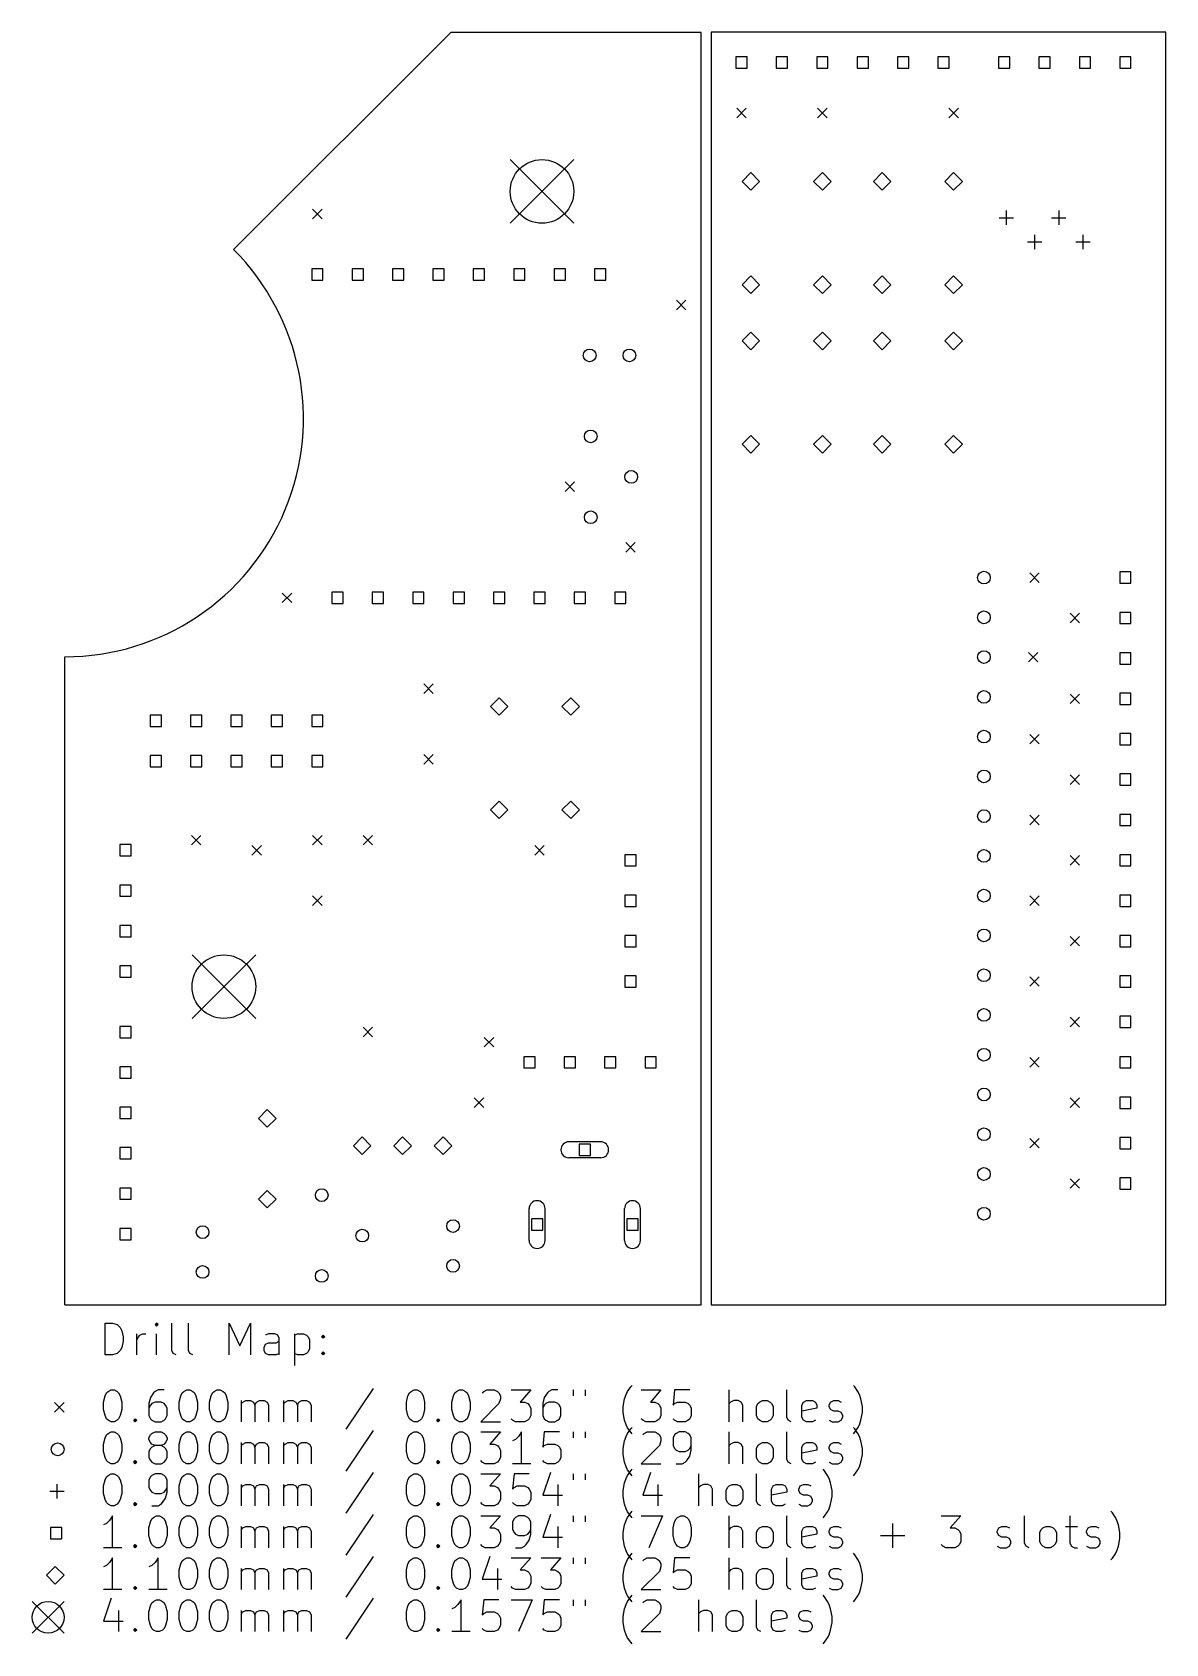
# Model space of a CAD drawing. Extents: x 146 to 218, y -146 to -45.
import ezdxf

# ---------------------------------------------------------------- set-up
doc = ezdxf.new("R2010")
doc.units = 0
doc.layers.add('BLACK', color=7, linetype='CONTINUOUS')

msp = doc.modelspace()

# ---------------------------------------------------------------- linework, layer by layer
at = {"layer": 'BLACK', "linetype": 'CONTINUOUS'}
for p, q in [((158.91, -58.65), (172.57, -45)), ((188.31, -45), (172.57, -45)), ((188.31, -125), (188.31, -45)), ((188.95, -44.99), (188.95, -125)), ((217.525, -44.99), (188.95, -44.99)), ((217.525, -125), (217.525, -44.99)), ((191.209, -46.5414), (190.501, -46.5414)), ((190.501, -46.5414), (190.501, -47.2486)), ((191.209, -47.2486), (191.209, -46.5414)), ((193.749, -46.5414), (193.041, -46.5414)), ((193.041, -46.5414), (193.041, -47.2486)), ((193.749, -47.2486), (193.749, -46.5414)), ((196.289, -46.5414), (195.581, -46.5414)), ((195.581, -46.5414), (195.581, -47.2486)), ((196.289, -47.2486), (196.289, -46.5414)), ((198.829, -46.5414), (198.121, -46.5414)), ((198.121, -46.5414), (198.121, -47.2486)), ((198.829, -47.2486), (198.829, -46.5414)), ((201.369, -46.5414), (200.661, -46.5414)), ((200.661, -46.5414), (200.661, -47.2486)), ((201.369, -47.2486), (201.369, -46.5414)), ((203.909, -46.5414), (203.201, -46.5414)), ((203.201, -46.5414), (203.201, -47.2486)), ((203.909, -47.2486), (203.909, -46.5414)), ((207.719, -46.5414), (207.011, -46.5414)), ((207.011, -46.5414), (207.011, -47.2486)), ((207.719, -47.2486), (207.719, -46.5414)), ((210.259, -46.5414), (209.551, -46.5414)), ((209.551, -46.5414), (209.551, -47.2486)), ((210.259, -47.2486), (210.259, -46.5414)), ((212.799, -46.5414), (212.091, -46.5414)), ((212.091, -46.5414), (212.091, -47.2486)), ((212.799, -47.2486), (212.799, -46.5414)), ((215.339, -46.5414), (214.631, -46.5414)), ((214.631, -46.5414), (214.631, -47.2486)), ((215.339, -47.2486), (215.339, -46.5414)), ((190.501, -47.2486), (191.209, -47.2486)), ((193.041, -47.2486), (193.749, -47.2486)), ((195.581, -47.2486), (196.289, -47.2486)), ((198.121, -47.2486), (198.829, -47.2486)), ((200.661, -47.2486), (201.369, -47.2486)), ((203.201, -47.2486), (203.909, -47.2486)), ((207.011, -47.2486), (207.719, -47.2486)), ((209.551, -47.2486), (210.259, -47.2486)), ((212.091, -47.2486), (212.799, -47.2486)), ((214.631, -47.2486), (215.339, -47.2486)), ((190.555, -49.77), (191.155, -50.37)), ((191.155, -49.77), (190.555, -50.37)), ((195.635, -49.77), (196.235, -50.37)), ((196.235, -49.77), (195.635, -50.37)), ((203.89, -49.77), (204.49, -50.37)), ((204.49, -49.77), (203.89, -50.37)), ((176.31, -53), (180.31, -57)), ((180.31, -53), (176.31, -57)), ((191.435, -53.815), (190.885, -54.365)), ((190.885, -54.365), (191.435, -54.915)), ((191.985, -54.365), (191.435, -53.815)), ((191.435, -54.915), (191.985, -54.365)), ((195.935, -53.815), (195.385, -54.365)), ((195.385, -54.365), (195.935, -54.915)), ((196.485, -54.365), (195.935, -53.815)), ((195.935, -54.915), (196.485, -54.365)), ((199.69, -53.815), (199.14, -54.365)), ((199.14, -54.365), (199.69, -54.915)), ((200.24, -54.365), (199.69, -53.815)), ((199.69, -54.915), (200.24, -54.365)), ((204.19, -53.815), (203.64, -54.365)), ((203.64, -54.365), (204.19, -54.915)), ((204.74, -54.365), (204.19, -53.815)), ((204.19, -54.915), (204.74, -54.365)), ((163.885, -56.12), (164.485, -56.72)), ((164.485, -56.12), (163.885, -56.72)), ((207.045, -56.651), (207.945, -56.651)), ((207.495, -56.201), (207.495, -57.101)), ((210.347, -56.651), (211.247, -56.651)), ((210.797, -56.201), (210.797, -57.101)), ((209.273, -57.725), (209.273, -58.625)), ((212.321, -57.725), (212.321, -58.625)), ((208.823, -58.175), (209.723, -58.175)), ((211.871, -58.175), (212.771, -58.175)), ((164.539, -59.8764), (163.831, -59.8764)), ((163.831, -59.8764), (163.831, -60.5836)), ((163.831, -60.5836), (164.539, -60.5836)), ((164.539, -60.5836), (164.539, -59.8764)), ((167.079, -59.8764), (166.371, -59.8764)), ((166.371, -59.8764), (166.371, -60.5836)), ((166.371, -60.5836), (167.079, -60.5836)), ((167.079, -60.5836), (167.079, -59.8764)), ((169.619, -59.8764), (168.911, -59.8764)), ((168.911, -59.8764), (168.911, -60.5836)), ((168.911, -60.5836), (169.619, -60.5836)), ((169.619, -60.5836), (169.619, -59.8764)), ((172.159, -59.8764), (171.451, -59.8764)), ((171.451, -59.8764), (171.451, -60.5836)), ((171.451, -60.5836), (172.159, -60.5836)), ((172.159, -60.5836), (172.159, -59.8764)), ((174.699, -59.8764), (173.991, -59.8764)), ((173.991, -59.8764), (173.991, -60.5836)), ((173.991, -60.5836), (174.699, -60.5836)), ((174.699, -60.5836), (174.699, -59.8764)), ((177.239, -59.8764), (176.531, -59.8764)), ((176.531, -59.8764), (176.531, -60.5836)), ((176.531, -60.5836), (177.239, -60.5836)), ((177.239, -60.5836), (177.239, -59.8764)), ((179.779, -59.8764), (179.071, -59.8764)), ((179.071, -59.8764), (179.071, -60.5836)), ((179.071, -60.5836), (179.779, -60.5836)), ((179.779, -60.5836), (179.779, -59.8764)), ((182.319, -59.8764), (181.611, -59.8764)), ((181.611, -59.8764), (181.611, -60.5836)), ((181.611, -60.5836), (182.319, -60.5836)), ((182.319, -60.5836), (182.319, -59.8764)), ((191.435, -60.315), (190.885, -60.865)), ((191.985, -60.865), (191.435, -60.315)), ((195.935, -60.315), (195.385, -60.865)), ((196.485, -60.865), (195.935, -60.315)), ((199.69, -60.315), (199.14, -60.865)), ((200.24, -60.865), (199.69, -60.315)), ((204.19, -60.315), (203.64, -60.865)), ((204.74, -60.865), (204.19, -60.315)), ((190.885, -60.865), (191.435, -61.415)), ((191.435, -61.415), (191.985, -60.865)), ((195.385, -60.865), (195.935, -61.415)), ((195.935, -61.415), (196.485, -60.865)), ((199.14, -60.865), (199.69, -61.415)), ((199.69, -61.415), (200.24, -60.865)), ((203.64, -60.865), (204.19, -61.415)), ((204.19, -61.415), (204.74, -60.865)), ((186.76, -61.835), (187.36, -62.435)), ((187.36, -61.835), (186.76, -62.435)), ((191.435, -63.85), (190.885, -64.4)), ((190.885, -64.4), (191.435, -64.95)), ((191.985, -64.4), (191.435, -63.85)), ((191.435, -64.95), (191.985, -64.4)), ((195.935, -63.85), (195.385, -64.4)), ((195.385, -64.4), (195.935, -64.95)), ((196.485, -64.4), (195.935, -63.85)), ((195.935, -64.95), (196.485, -64.4)), ((199.69, -63.85), (199.14, -64.4)), ((199.14, -64.4), (199.69, -64.95)), ((200.24, -64.4), (199.69, -63.85)), ((199.69, -64.95), (200.24, -64.4)), ((204.19, -63.85), (203.64, -64.4)), ((203.64, -64.4), (204.19, -64.95)), ((204.74, -64.4), (204.19, -63.85)), ((204.19, -64.95), (204.74, -64.4)), ((191.435, -70.35), (190.885, -70.9)), ((190.885, -70.9), (191.435, -71.45)), ((191.985, -70.9), (191.435, -70.35)), ((191.435, -71.45), (191.985, -70.9)), ((195.935, -70.35), (195.385, -70.9)), ((195.385, -70.9), (195.935, -71.45)), ((196.485, -70.9), (195.935, -70.35)), ((195.935, -71.45), (196.485, -70.9)), ((199.69, -70.35), (199.14, -70.9)), ((199.14, -70.9), (199.69, -71.45)), ((200.24, -70.9), (199.69, -70.35)), ((199.69, -71.45), (200.24, -70.9)), ((204.19, -70.35), (203.64, -70.9)), ((203.64, -70.9), (204.19, -71.45)), ((204.74, -70.9), (204.19, -70.35)), ((204.19, -71.45), (204.74, -70.9)), ((179.76, -73.265), (180.36, -73.865)), ((180.36, -73.265), (179.76, -73.865)), ((183.57, -77.075), (184.17, -77.675)), ((184.17, -77.075), (183.57, -77.675)), ((208.97, -78.98), (209.57, -79.58)), ((209.57, -78.98), (208.97, -79.58)), ((215.339, -78.9264), (214.631, -78.9264)), ((214.631, -78.9264), (214.631, -79.6336)), ((215.339, -79.6336), (215.339, -78.9264)), ((214.631, -79.6336), (215.339, -79.6336)), ((161.98, -80.25), (162.58, -80.85)), ((162.58, -80.25), (161.98, -80.85)), ((165.809, -80.1964), (165.101, -80.1964)), ((165.101, -80.1964), (165.101, -80.9036)), ((165.101, -80.9036), (165.809, -80.9036)), ((165.809, -80.9036), (165.809, -80.1964)), ((168.349, -80.1964), (167.641, -80.1964)), ((167.641, -80.1964), (167.641, -80.9036)), ((167.641, -80.9036), (168.349, -80.9036)), ((168.349, -80.9036), (168.349, -80.1964)), ((170.889, -80.1964), (170.181, -80.1964)), ((170.181, -80.1964), (170.181, -80.9036)), ((170.181, -80.9036), (170.889, -80.9036)), ((170.889, -80.9036), (170.889, -80.1964)), ((173.429, -80.1964), (172.721, -80.1964)), ((172.721, -80.1964), (172.721, -80.9036)), ((172.721, -80.9036), (173.429, -80.9036)), ((173.429, -80.9036), (173.429, -80.1964)), ((175.969, -80.1964), (175.261, -80.1964)), ((175.261, -80.1964), (175.261, -80.9036)), ((175.261, -80.9036), (175.969, -80.9036)), ((175.969, -80.9036), (175.969, -80.1964)), ((178.509, -80.1964), (177.801, -80.1964)), ((177.801, -80.1964), (177.801, -80.9036)), ((177.801, -80.9036), (178.509, -80.9036)), ((178.509, -80.9036), (178.509, -80.1964)), ((181.049, -80.1964), (180.341, -80.1964)), ((180.341, -80.1964), (180.341, -80.9036)), ((180.341, -80.9036), (181.049, -80.9036)), ((181.049, -80.9036), (181.049, -80.1964)), ((183.589, -80.1964), (182.881, -80.1964)), ((182.881, -80.1964), (182.881, -80.9036)), ((182.881, -80.9036), (183.589, -80.9036)), ((183.589, -80.9036), (183.589, -80.1964)), ((211.51, -81.52), (212.11, -82.12)), ((212.11, -81.52), (211.51, -82.12)), ((215.339, -81.4664), (214.631, -81.4664)), ((214.631, -81.4664), (214.631, -82.1736)), ((215.339, -82.1736), (215.339, -81.4664)), ((214.631, -82.1736), (215.339, -82.1736)), ((208.89, -83.98), (209.49, -84.58)), ((209.49, -83.98), (208.89, -84.58)), ((215.339, -84.0064), (214.631, -84.0064)), ((214.631, -84.0064), (214.631, -84.7136)), ((215.339, -84.7136), (215.339, -84.0064)), ((148.31, -125), (148.31, -84.26)), ((214.631, -84.7136), (215.339, -84.7136)), ((170.87, -85.965), (171.47, -86.565)), ((171.47, -85.965), (170.87, -86.565)), ((175.615, -86.835), (175.065, -87.385)), ((176.165, -87.385), (175.615, -86.835)), ((180.115, -86.835), (179.565, -87.385)), ((180.665, -87.385), (180.115, -86.835)), ((211.51, -86.6), (212.11, -87.2)), ((212.11, -86.6), (211.51, -87.2)), ((215.339, -86.5464), (214.631, -86.5464)), ((214.631, -86.5464), (214.631, -87.2536)), ((215.339, -87.2536), (215.339, -86.5464)), ((154.379, -87.9339), (153.671, -87.9339)), ((153.671, -87.9339), (153.671, -88.6411)), ((154.379, -88.6411), (154.379, -87.9339)), ((156.919, -87.9339), (156.211, -87.9339)), ((156.211, -87.9339), (156.211, -88.6411)), ((156.919, -88.6411), (156.919, -87.9339)), ((159.459, -87.9339), (158.751, -87.9339)), ((158.751, -87.9339), (158.751, -88.6411)), ((159.459, -88.6411), (159.459, -87.9339)), ((161.999, -87.9339), (161.291, -87.9339)), ((161.291, -87.9339), (161.291, -88.6411)), ((161.999, -88.6411), (161.999, -87.9339)), ((164.539, -87.9339), (163.831, -87.9339)), ((163.831, -87.9339), (163.831, -88.6411)), ((164.539, -88.6411), (164.539, -87.9339)), ((175.065, -87.385), (175.615, -87.935)), ((175.615, -87.935), (176.165, -87.385)), ((179.565, -87.385), (180.115, -87.935)), ((180.115, -87.935), (180.665, -87.385)), ((214.631, -87.2536), (215.339, -87.2536)), ((153.671, -88.6411), (154.379, -88.6411)), ((156.211, -88.6411), (156.919, -88.6411)), ((158.751, -88.6411), (159.459, -88.6411)), ((161.291, -88.6411), (161.999, -88.6411)), ((163.831, -88.6411), (164.539, -88.6411)), ((208.97, -89.14), (209.57, -89.74)), ((209.57, -89.14), (208.97, -89.74)), ((215.339, -89.0864), (214.631, -89.0864)), ((214.631, -89.0864), (214.631, -89.7936)), ((215.339, -89.7936), (215.339, -89.0864)), ((214.631, -89.7936), (215.339, -89.7936)), ((154.379, -90.4739), (153.671, -90.4739)), ((153.671, -90.4739), (153.671, -91.1811)), ((153.671, -91.1811), (154.379, -91.1811)), ((154.379, -91.1811), (154.379, -90.4739)), ((156.919, -90.4739), (156.211, -90.4739)), ((156.211, -90.4739), (156.211, -91.1811)), ((156.211, -91.1811), (156.919, -91.1811)), ((156.919, -91.1811), (156.919, -90.4739)), ((159.459, -90.4739), (158.751, -90.4739)), ((158.751, -90.4739), (158.751, -91.1811)), ((158.751, -91.1811), (159.459, -91.1811)), ((159.459, -91.1811), (159.459, -90.4739)), ((161.999, -90.4739), (161.291, -90.4739)), ((161.291, -90.4739), (161.291, -91.1811)), ((161.291, -91.1811), (161.999, -91.1811)), ((161.999, -91.1811), (161.999, -90.4739)), ((164.539, -90.4739), (163.831, -90.4739)), ((163.831, -90.4739), (163.831, -91.1811)), ((163.831, -91.1811), (164.539, -91.1811)), ((164.539, -91.1811), (164.539, -90.4739)), ((170.87, -90.41), (171.47, -91.01)), ((171.47, -90.41), (170.87, -91.01)), ((211.51, -91.68), (212.11, -92.28)), ((212.11, -91.68), (211.51, -92.28)), ((215.339, -91.6264), (214.631, -91.6264)), ((214.631, -91.6264), (214.631, -92.3336)), ((215.339, -92.3336), (215.339, -91.6264)), ((214.631, -92.3336), (215.339, -92.3336)), ((175.615, -93.335), (175.065, -93.885)), ((175.065, -93.885), (175.615, -94.435)), ((176.165, -93.885), (175.615, -93.335)), ((175.615, -94.435), (176.165, -93.885)), ((180.115, -93.335), (179.565, -93.885)), ((179.565, -93.885), (180.115, -94.435)), ((180.665, -93.885), (180.115, -93.335)), ((180.115, -94.435), (180.665, -93.885)), ((208.97, -94.22), (209.57, -94.82)), ((209.57, -94.22), (208.97, -94.82)), ((215.339, -94.1664), (214.631, -94.1664)), ((214.631, -94.1664), (214.631, -94.8736)), ((215.339, -94.8736), (215.339, -94.1664)), ((214.631, -94.8736), (215.339, -94.8736)), ((152.474, -96.0714), (151.766, -96.0714)), ((151.766, -96.0714), (151.766, -96.7786)), ((152.474, -96.7786), (152.474, -96.0714)), ((156.265, -95.49), (156.865, -96.09)), ((156.865, -95.49), (156.265, -96.09)), ((160.075, -96.125), (160.675, -96.725)), ((160.675, -96.125), (160.075, -96.725)), ((163.885, -95.49), (164.485, -96.09)), ((164.485, -95.49), (163.885, -96.09)), ((167.06, -95.49), (167.66, -96.09)), ((167.66, -95.49), (167.06, -96.09)), ((177.855, -96.125), (178.455, -96.725)), ((178.455, -96.125), (177.855, -96.725)), ((151.766, -96.7786), (152.474, -96.7786)), ((184.224, -96.7064), (183.516, -96.7064)), ((183.516, -96.7064), (183.516, -97.4136)), ((184.224, -97.4136), (184.224, -96.7064)), ((211.51, -96.76), (212.11, -97.36)), ((212.11, -96.76), (211.51, -97.36)), ((215.339, -96.7064), (214.631, -96.7064)), ((214.631, -96.7064), (214.631, -97.4136)), ((215.339, -97.4136), (215.339, -96.7064)), ((183.516, -97.4136), (184.224, -97.4136)), ((214.631, -97.4136), (215.339, -97.4136)), ((152.474, -98.6114), (151.766, -98.6114)), ((151.766, -98.6114), (151.766, -99.3186)), ((152.474, -99.3186), (152.474, -98.6114)), ((163.885, -99.3), (164.485, -99.9)), ((164.485, -99.3), (163.885, -99.9)), ((184.224, -99.2464), (183.516, -99.2464)), ((183.516, -99.2464), (183.516, -99.9536)), ((184.224, -99.9536), (184.224, -99.2464)), ((208.97, -99.3), (209.57, -99.9)), ((209.57, -99.3), (208.97, -99.9)), ((215.339, -99.2464), (214.631, -99.2464)), ((214.631, -99.2464), (214.631, -99.9536)), ((215.339, -99.9536), (215.339, -99.2464)), ((151.766, -99.3186), (152.474, -99.3186)), ((183.516, -99.9536), (184.224, -99.9536)), ((214.631, -99.9536), (215.339, -99.9536)), ((152.474, -101.151), (151.766, -101.151)), ((151.766, -101.151), (151.766, -101.859)), ((152.474, -101.859), (152.474, -101.151)), ((151.766, -101.859), (152.474, -101.859)), ((184.224, -101.786), (183.516, -101.786)), ((183.516, -101.786), (183.516, -102.494)), ((184.224, -102.494), (184.224, -101.786)), ((211.51, -101.84), (212.11, -102.44)), ((212.11, -101.84), (211.51, -102.44)), ((215.339, -101.786), (214.631, -101.786)), ((214.631, -101.786), (214.631, -102.494)), ((215.339, -102.494), (215.339, -101.786)), ((156.31, -103), (160.31, -107)), ((160.31, -103), (156.31, -107)), ((183.516, -102.494), (184.224, -102.494)), ((214.631, -102.494), (215.339, -102.494)), ((152.474, -103.691), (151.766, -103.691)), ((151.766, -103.691), (151.766, -104.399)), ((152.474, -104.399), (152.474, -103.691)), ((184.224, -104.326), (183.516, -104.326)), ((183.516, -104.326), (183.516, -105.034)), ((184.224, -105.034), (184.224, -104.326)), ((215.339, -104.326), (214.631, -104.326)), ((214.631, -104.326), (214.631, -105.034)), ((215.339, -105.034), (215.339, -104.326)), ((151.766, -104.399), (152.474, -104.399)), ((183.516, -105.034), (184.224, -105.034)), ((208.97, -104.38), (209.57, -104.98)), ((209.57, -104.38), (208.97, -104.98)), ((214.631, -105.034), (215.339, -105.034)), ((211.51, -106.92), (212.11, -107.52)), ((212.11, -106.92), (211.51, -107.52)), ((215.339, -106.866), (214.631, -106.866)), ((214.631, -106.866), (214.631, -107.574)), ((215.339, -107.574), (215.339, -106.866)), ((152.474, -107.501), (151.766, -107.501)), ((151.766, -107.501), (151.766, -108.209)), ((151.766, -108.209), (152.474, -108.209)), ((152.474, -108.209), (152.474, -107.501)), ((167.06, -107.555), (167.66, -108.155)), ((167.66, -107.555), (167.06, -108.155)), ((174.68, -108.19), (175.28, -108.79)), ((175.28, -108.19), (174.68, -108.79)), ((214.631, -107.574), (215.339, -107.574)), ((177.874, -109.406), (177.166, -109.406)), ((177.166, -109.406), (177.166, -110.114)), ((177.874, -110.114), (177.874, -109.406)), ((180.414, -109.406), (179.706, -109.406)), ((179.706, -109.406), (179.706, -110.114)), ((180.414, -110.114), (180.414, -109.406)), ((182.954, -109.406), (182.246, -109.406)), ((182.246, -109.406), (182.246, -110.114)), ((182.954, -110.114), (182.954, -109.406)), ((185.494, -109.406), (184.786, -109.406)), ((184.786, -109.406), (184.786, -110.114)), ((185.494, -110.114), (185.494, -109.406)), ((215.339, -109.406), (214.631, -109.406)), ((214.631, -109.406), (214.631, -110.114)), ((215.339, -110.114), (215.339, -109.406)), ((152.474, -110.041), (151.766, -110.041)), ((151.766, -110.041), (151.766, -110.749)), ((152.474, -110.749), (152.474, -110.041)), ((177.166, -110.114), (177.874, -110.114)), ((179.706, -110.114), (180.414, -110.114)), ((182.246, -110.114), (182.954, -110.114)), ((184.786, -110.114), (185.494, -110.114)), ((208.97, -109.46), (209.57, -110.06)), ((209.57, -109.46), (208.97, -110.06)), ((214.631, -110.114), (215.339, -110.114)), ((151.766, -110.749), (152.474, -110.749)), ((174.045, -112), (174.645, -112.6)), ((174.645, -112), (174.045, -112.6)), ((211.51, -112), (212.11, -112.6)), ((212.11, -112), (211.51, -112.6)), ((215.339, -111.946), (214.631, -111.946)), ((214.631, -111.946), (214.631, -112.654)), ((215.339, -112.654), (215.339, -111.946)), ((152.474, -112.581), (151.766, -112.581)), ((151.766, -112.581), (151.766, -113.289)), ((151.766, -113.289), (152.474, -113.289)), ((152.474, -113.289), (152.474, -112.581)), ((161.036, -112.734), (160.486, -113.284)), ((160.486, -113.284), (161.036, -113.834)), ((161.586, -113.284), (161.036, -112.734)), ((161.036, -113.834), (161.586, -113.284)), ((214.631, -112.654), (215.339, -112.654)), ((167.005, -114.45), (166.455, -115)), ((167.555, -115), (167.005, -114.45)), ((169.545, -114.45), (168.995, -115)), ((170.095, -115), (169.545, -114.45)), ((172.085, -114.45), (171.535, -115)), ((172.635, -115), (172.085, -114.45)), ((215.339, -114.486), (214.631, -114.486)), ((214.631, -114.486), (214.631, -115.194)), ((215.339, -115.194), (215.339, -114.486)), ((152.474, -115.121), (151.766, -115.121)), ((151.766, -115.121), (151.766, -115.829)), ((152.474, -115.829), (152.474, -115.121)), ((166.455, -115), (167.005, -115.55)), ((167.005, -115.55), (167.555, -115)), ((168.995, -115), (169.545, -115.55)), ((169.545, -115.55), (170.095, -115)), ((171.535, -115), (172.085, -115.55)), ((172.085, -115.55), (172.635, -115)), ((182, -114.757), (180, -114.757)), ((181.354, -114.904), (180.646, -114.904)), ((180.646, -114.904), (180.646, -115.611)), ((181.354, -115.611), (181.354, -114.904)), ((208.97, -114.54), (209.57, -115.14)), ((209.57, -114.54), (208.97, -115.14)), ((214.631, -115.194), (215.339, -115.194)), ((151.766, -115.829), (152.474, -115.829)), ((182, -115.757), (180, -115.757)), ((180.646, -115.611), (181.354, -115.611)), ((211.51, -117.08), (212.11, -117.68)), ((212.11, -117.08), (211.51, -117.68)), ((215.339, -117.026), (214.631, -117.026)), ((214.631, -117.026), (214.631, -117.734)), ((215.339, -117.734), (215.339, -117.026)), ((152.474, -117.661), (151.766, -117.661)), ((151.766, -117.661), (151.766, -118.369)), ((151.766, -118.369), (152.474, -118.369)), ((152.474, -118.369), (152.474, -117.661)), ((161.036, -117.814), (160.486, -118.364)), ((160.486, -118.364), (161.036, -118.914)), ((161.586, -118.364), (161.036, -117.814)), ((161.036, -118.914), (161.586, -118.364)), ((214.631, -117.734), (215.339, -117.734)), ((177.5, -120.957), (177.5, -118.957)), ((178.5, -120.957), (178.5, -118.957)), ((183.5, -120.957), (183.5, -118.957)), ((184.5, -120.957), (184.5, -118.957)), ((152.474, -120.201), (151.766, -120.201)), ((151.766, -120.201), (151.766, -120.909)), ((152.474, -120.909), (152.474, -120.201)), ((178.354, -119.604), (177.646, -119.604)), ((177.646, -119.604), (177.646, -120.311)), ((177.646, -120.311), (178.354, -120.311)), ((178.354, -120.311), (178.354, -119.604)), ((184.354, -119.604), (183.646, -119.604)), ((183.646, -119.604), (183.646, -120.311)), ((183.646, -120.311), (184.354, -120.311)), ((184.354, -120.311), (184.354, -119.604)), ((151.766, -120.909), (152.474, -120.909)), ((148.31, -125), (188.31, -125)), ((188.95, -125), (217.525, -125)), ((150.836, -128.155), (150.836, -126.155)), ((150.836, -126.155), (151.312, -126.155)), ((151.312, -126.155), (151.598, -126.25)), ((151.598, -126.25), (151.789, -126.44)), ((151.789, -126.44), (151.884, -126.631)), ((151.884, -126.631), (151.979, -127.012)), ((154.074, -126.155), (153.979, -126.25)), ((153.979, -126.25), (154.074, -126.345)), ((154.17, -126.25), (154.074, -126.155)), ((154.074, -126.155), (154.074, -126.345)), ((154.074, -126.345), (154.17, -126.25)), ((155.027, -127.869), (155.027, -126.155)), ((156.074, -127.869), (156.074, -126.155)), ((158.646, -128.155), (158.646, -126.155)), ((158.646, -126.155), (159.312, -127.583)), ((159.312, -127.583), (159.979, -126.155)), ((159.979, -126.155), (159.979, -128.155)), ((151.979, -127.298), (151.884, -127.679)), ((151.979, -127.012), (151.979, -127.298)), ((152.836, -128.155), (152.836, -126.821)), ((152.836, -127.202), (152.931, -127.012)), ((152.931, -127.012), (153.027, -126.917)), ((153.027, -126.917), (153.217, -126.821)), ((153.217, -126.821), (153.408, -126.821)), ((154.074, -128.155), (154.074, -126.821)), ((160.836, -127.679), (160.931, -127.488)), ((161.122, -126.821), (160.931, -126.917)), ((160.931, -127.488), (161.122, -127.393)), ((161.503, -126.821), (161.122, -126.821)), ((161.122, -127.393), (161.598, -127.393)), ((161.693, -126.917), (161.503, -126.821)), ((161.598, -127.393), (161.789, -127.298)), ((161.789, -127.107), (161.693, -126.917)), ((161.789, -128.155), (161.789, -127.107)), ((162.741, -126.821), (162.741, -128.821)), ((162.741, -126.917), (162.931, -126.821)), ((162.931, -126.821), (163.312, -126.821)), ((163.312, -126.821), (163.503, -126.917)), ((163.503, -126.917), (163.598, -127.012)), ((163.598, -127.012), (163.693, -127.202)), ((163.693, -127.202), (163.693, -127.774)), ((164.455, -127.012), (164.55, -126.917)), ((164.55, -127.107), (164.455, -127.012)), ((164.55, -126.917), (164.646, -127.012)), ((164.55, -126.917), (164.55, -127.107)), ((164.646, -127.012), (164.55, -127.107)), ((151.312, -128.155), (150.836, -128.155)), ((151.598, -128.06), (151.312, -128.155)), ((151.789, -127.869), (151.598, -128.06)), ((151.884, -127.679), (151.789, -127.869)), ((155.122, -128.06), (155.027, -127.869)), ((155.312, -128.155), (155.122, -128.06)), ((156.17, -128.06), (156.074, -127.869)), ((156.36, -128.155), (156.17, -128.06)), ((160.836, -127.869), (160.836, -127.679)), ((160.931, -128.06), (160.836, -127.869)), ((161.122, -128.155), (160.931, -128.06)), ((161.598, -128.155), (161.122, -128.155)), ((161.789, -128.06), (161.598, -128.155)), ((162.931, -128.155), (162.741, -128.06)), ((163.312, -128.155), (162.931, -128.155)), ((163.503, -128.06), (163.312, -128.155)), ((163.598, -127.964), (163.503, -128.06)), ((163.693, -127.774), (163.598, -127.964)), ((164.455, -128.06), (164.55, -127.964)), ((164.55, -128.155), (164.455, -128.06)), ((164.55, -127.964), (164.646, -128.06)), ((164.55, -127.964), (164.55, -128.155)), ((164.646, -128.06), (164.55, -128.155)), ((150.836, -130.736), (150.931, -130.545)), ((150.931, -130.545), (151.027, -130.45)), ((151.027, -130.45), (151.217, -130.355)), ((151.217, -130.355), (151.408, -130.355)), ((151.408, -130.355), (151.598, -130.45)), ((151.598, -130.45), (151.693, -130.545)), ((151.693, -130.545), (151.789, -130.736)), ((153.884, -130.545), (153.693, -130.831)), ((153.979, -130.45), (153.884, -130.545)), ((154.17, -130.355), (153.979, -130.45)), ((154.55, -130.355), (154.17, -130.355)), ((155.598, -130.736), (155.693, -130.545)), ((155.693, -130.545), (155.789, -130.45)), ((155.789, -130.45), (155.979, -130.355)), ((155.979, -130.355), (156.17, -130.355)), ((156.17, -130.355), (156.36, -130.45)), ((156.36, -130.45), (156.455, -130.545)), ((156.455, -130.545), (156.55, -130.736)), ((157.503, -130.736), (157.598, -130.545)), ((157.598, -130.545), (157.693, -130.45)), ((157.693, -130.45), (157.884, -130.355)), ((157.884, -130.355), (158.074, -130.355)), ((158.074, -130.355), (158.265, -130.45)), ((158.265, -130.45), (158.36, -130.545)), ((158.36, -130.545), (158.455, -130.736)), ((167.693, -130.26), (165.979, -132.831)), ((169.884, -130.736), (169.979, -130.545)), ((169.979, -130.545), (170.074, -130.45)), ((170.074, -130.45), (170.265, -130.355)), ((170.265, -130.355), (170.455, -130.355)), ((170.455, -130.355), (170.646, -130.45)), ((170.646, -130.45), (170.741, -130.545)), ((170.741, -130.545), (170.836, -130.736)), ((172.741, -130.736), (172.836, -130.545)), ((172.836, -130.545), (172.931, -130.45)), ((172.931, -130.45), (173.122, -130.355)), ((173.122, -130.355), (173.312, -130.355)), ((173.312, -130.355), (173.503, -130.45)), ((173.503, -130.45), (173.598, -130.545)), ((173.598, -130.545), (173.693, -130.736)), ((174.55, -130.545), (174.646, -130.45)), ((174.646, -130.45), (174.836, -130.355)), ((174.836, -130.355), (175.312, -130.355)), ((175.312, -130.355), (175.503, -130.45)), ((175.503, -130.45), (175.598, -130.545)), ((175.598, -130.545), (175.693, -130.736)), ((176.36, -130.355), (177.598, -130.355)), ((177.598, -130.355), (176.931, -131.117)), ((178.646, -130.545), (178.455, -130.831)), ((178.741, -130.45), (178.646, -130.545)), ((178.931, -130.355), (178.741, -130.45)), ((179.312, -130.355), (178.931, -130.355)), ((180.265, -130.355), (180.265, -130.736)), ((181.027, -130.355), (181.027, -130.736)), ((183.503, -130.926), (183.598, -130.64)), ((183.598, -130.64), (183.693, -130.45)), ((183.693, -130.45), (183.884, -130.164)), ((183.884, -130.164), (183.979, -130.069)), ((184.55, -130.355), (185.789, -130.355)), ((185.789, -130.355), (185.122, -131.117)), ((186.646, -130.355), (186.55, -131.307)), ((187.598, -130.355), (186.646, -130.355)), ((190.074, -132.355), (190.074, -130.355)), ((193.693, -132.069), (193.693, -130.355)), ((197.979, -130.164), (197.884, -130.069)), ((198.17, -130.45), (197.979, -130.164)), ((198.265, -130.64), (198.17, -130.45)), ((198.36, -130.926), (198.265, -130.64)), ((147.66, -131.15), (148.26, -131.75)), ((148.26, -131.15), (147.66, -131.75)), ((150.741, -131.117), (150.836, -130.736)), ((150.741, -131.593), (150.741, -131.117)), ((150.836, -131.974), (150.741, -131.593)), ((151.789, -130.736), (151.884, -131.117)), ((151.884, -131.593), (151.789, -131.974)), ((151.884, -131.117), (151.884, -131.593)), ((153.693, -130.831), (153.598, -131.212)), ((153.598, -131.212), (153.598, -131.974)), ((153.693, -131.307), (153.598, -131.498)), ((153.789, -131.212), (153.693, -131.307)), ((153.979, -131.117), (153.789, -131.212)), ((154.36, -131.117), (153.979, -131.117)), ((154.55, -131.212), (154.36, -131.117)), ((154.646, -131.307), (154.55, -131.212)), ((154.741, -131.498), (154.646, -131.307)), ((154.741, -131.974), (154.741, -131.498)), ((155.503, -131.117), (155.598, -130.736)), ((155.503, -131.593), (155.503, -131.117)), ((155.598, -131.974), (155.503, -131.593)), ((156.55, -130.736), (156.646, -131.117)), ((156.646, -131.593), (156.55, -131.974)), ((156.646, -131.117), (156.646, -131.593)), ((157.408, -131.117), (157.503, -130.736)), ((157.408, -131.593), (157.408, -131.117)), ((157.503, -131.974), (157.408, -131.593)), ((158.455, -130.736), (158.55, -131.117)), ((158.55, -131.593), (158.455, -131.974)), ((158.55, -131.117), (158.55, -131.593)), ((159.408, -132.355), (159.408, -131.021)), ((159.408, -131.212), (159.503, -131.117)), ((159.503, -131.117), (159.693, -131.021)), ((159.693, -131.021), (159.979, -131.021)), ((159.979, -131.021), (160.17, -131.117)), ((160.17, -131.117), (160.265, -131.307)), ((160.265, -131.307), (160.36, -131.117)), ((160.265, -131.307), (160.265, -132.355)), ((160.36, -131.117), (160.55, -131.021)), ((160.55, -131.021), (160.836, -131.021)), ((160.836, -131.021), (161.027, -131.117)), ((161.027, -131.117), (161.122, -131.307)), ((161.122, -131.307), (161.122, -132.355)), ((162.074, -132.355), (162.074, -131.021)), ((162.074, -131.212), (162.17, -131.117)), ((162.17, -131.117), (162.36, -131.021)), ((162.36, -131.021), (162.646, -131.021)), ((162.646, -131.021), (162.836, -131.117)), ((162.836, -131.117), (162.931, -131.307)), ((162.931, -131.307), (163.027, -131.117)), ((162.931, -131.307), (162.931, -132.355)), ((163.027, -131.117), (163.217, -131.021)), ((163.217, -131.021), (163.503, -131.021)), ((163.503, -131.021), (163.693, -131.117)), ((163.693, -131.117), (163.789, -131.307)), ((163.789, -131.307), (163.789, -132.355)), ((169.789, -131.117), (169.884, -130.736)), ((169.789, -131.593), (169.789, -131.117)), ((169.884, -131.974), (169.789, -131.593)), ((170.836, -130.736), (170.931, -131.117)), ((170.931, -131.593), (170.836, -131.974)), ((170.931, -131.117), (170.931, -131.593)), ((172.646, -131.117), (172.741, -130.736)), ((172.646, -131.593), (172.646, -131.117)), ((172.741, -131.974), (172.646, -131.593)), ((173.693, -130.736), (173.789, -131.117)), ((173.789, -131.593), (173.693, -131.974)), ((173.789, -131.117), (173.789, -131.593)), ((175.598, -131.212), (174.455, -132.355)), ((175.693, -130.926), (175.598, -131.212)), ((175.693, -130.736), (175.693, -130.926)), ((176.931, -131.117), (177.217, -131.117)), ((177.217, -131.117), (177.408, -131.212)), ((177.408, -131.212), (177.503, -131.307)), ((177.503, -131.307), (177.598, -131.498)), ((177.598, -131.498), (177.598, -131.974)), ((178.455, -130.831), (178.36, -131.212)), ((178.36, -131.212), (178.36, -131.974)), ((178.455, -131.307), (178.36, -131.498)), ((178.55, -131.212), (178.455, -131.307)), ((178.741, -131.117), (178.55, -131.212)), ((179.122, -131.117), (178.741, -131.117)), ((179.312, -131.212), (179.122, -131.117)), ((179.408, -131.307), (179.312, -131.212)), ((179.503, -131.498), (179.408, -131.307)), ((179.503, -131.974), (179.503, -131.498)), ((183.408, -131.402), (183.503, -130.926)), ((183.408, -131.783), (183.408, -131.402)), ((185.122, -131.117), (185.408, -131.117)), ((185.408, -131.117), (185.598, -131.212)), ((185.598, -131.212), (185.693, -131.307)), ((185.693, -131.307), (185.789, -131.498)), ((185.789, -131.498), (185.789, -131.974)), ((186.55, -131.307), (186.646, -131.212)), ((186.646, -131.212), (186.836, -131.117)), ((186.836, -131.117), (187.312, -131.117)), ((187.312, -131.117), (187.503, -131.212)), ((187.503, -131.212), (187.598, -131.307)), ((187.598, -131.307), (187.693, -131.498)), ((187.693, -131.498), (187.693, -131.974)), ((190.17, -131.117), (190.074, -131.212)), ((190.36, -131.021), (190.17, -131.117)), ((190.646, -131.021), (190.36, -131.021)), ((190.836, -131.117), (190.646, -131.021)), ((190.931, -131.307), (190.836, -131.117)), ((190.931, -132.355), (190.931, -131.307)), ((191.789, -131.402), (191.884, -131.212)), ((191.789, -131.974), (191.789, -131.402)), ((191.884, -131.212), (191.979, -131.117)), ((191.979, -131.117), (192.17, -131.021)), ((192.17, -131.021), (192.455, -131.021)), ((192.455, -131.021), (192.646, -131.117)), ((192.646, -131.117), (192.741, -131.212)), ((192.741, -131.212), (192.836, -131.402)), ((192.836, -131.402), (192.836, -131.974)), ((194.646, -131.307), (194.741, -131.117)), ((194.646, -132.069), (194.646, -131.307)), ((195.598, -131.498), (194.646, -131.688)), ((194.741, -131.117), (194.931, -131.021)), ((194.931, -131.021), (195.312, -131.021)), ((195.312, -131.021), (195.503, -131.117)), ((195.503, -131.117), (195.598, -131.307)), ((195.598, -131.307), (195.598, -131.498)), ((196.36, -131.307), (196.455, -131.117)), ((196.36, -131.402), (196.36, -131.307)), ((196.455, -131.593), (196.36, -131.402)), ((196.455, -131.117), (196.646, -131.021)), ((196.646, -131.688), (196.455, -131.593)), ((196.646, -131.021), (196.931, -131.021)), ((196.931, -131.688), (196.646, -131.688)), ((196.931, -131.021), (197.122, -131.117)), ((197.122, -131.783), (196.931, -131.688)), ((198.455, -131.402), (198.36, -130.926)), ((198.455, -131.783), (198.455, -131.402)), ((150.931, -132.164), (150.836, -131.974)), ((151.027, -132.26), (150.931, -132.164)), ((151.217, -132.355), (151.027, -132.26)), ((151.408, -132.355), (151.217, -132.355)), ((151.598, -132.26), (151.408, -132.355)), ((151.693, -132.164), (151.598, -132.26)), ((151.789, -131.974), (151.693, -132.164)), ((152.646, -132.26), (152.741, -132.164)), ((152.741, -132.355), (152.646, -132.26)), ((152.741, -132.164), (152.836, -132.26)), ((152.741, -132.164), (152.741, -132.355)), ((152.836, -132.26), (152.741, -132.355)), ((153.598, -131.974), (153.693, -132.164)), ((153.693, -132.164), (153.789, -132.26)), ((153.789, -132.26), (153.979, -132.355)), ((153.979, -132.355), (154.36, -132.355)), ((154.36, -132.355), (154.55, -132.26)), ((154.55, -132.26), (154.646, -132.164)), ((154.646, -132.164), (154.741, -131.974)), ((155.693, -132.164), (155.598, -131.974)), ((155.789, -132.26), (155.693, -132.164)), ((155.979, -132.355), (155.789, -132.26)), ((156.17, -132.355), (155.979, -132.355)), ((156.36, -132.26), (156.17, -132.355)), ((156.455, -132.164), (156.36, -132.26)), ((156.55, -131.974), (156.455, -132.164)), ((157.598, -132.164), (157.503, -131.974)), ((157.693, -132.26), (157.598, -132.164)), ((157.884, -132.355), (157.693, -132.26)), ((158.074, -132.355), (157.884, -132.355)), ((158.265, -132.26), (158.074, -132.355)), ((158.36, -132.164), (158.265, -132.26)), ((158.455, -131.974), (158.36, -132.164)), ((169.979, -132.164), (169.884, -131.974)), ((170.074, -132.26), (169.979, -132.164)), ((170.265, -132.355), (170.074, -132.26)), ((170.455, -132.355), (170.265, -132.355)), ((170.646, -132.26), (170.455, -132.355)), ((170.741, -132.164), (170.646, -132.26)), ((170.836, -131.974), (170.741, -132.164)), ((171.693, -132.26), (171.789, -132.164)), ((171.789, -132.355), (171.693, -132.26)), ((171.789, -132.164), (171.884, -132.26)), ((171.789, -132.164), (171.789, -132.355)), ((171.884, -132.26), (171.789, -132.355)), ((172.836, -132.164), (172.741, -131.974)), ((172.931, -132.26), (172.836, -132.164)), ((173.122, -132.355), (172.931, -132.26)), ((173.312, -132.355), (173.122, -132.355)), ((173.503, -132.26), (173.312, -132.355)), ((173.598, -132.164), (173.503, -132.26)), ((173.693, -131.974), (173.598, -132.164)), ((174.455, -132.355), (175.693, -132.355)), ((176.455, -132.26), (176.36, -132.164)), ((176.646, -132.355), (176.455, -132.26)), ((177.217, -132.355), (176.646, -132.355)), ((177.408, -132.26), (177.217, -132.355)), ((177.503, -132.164), (177.408, -132.26)), ((177.598, -131.974), (177.503, -132.164)), ((178.36, -131.974), (178.455, -132.164)), ((178.455, -132.164), (178.55, -132.26)), ((178.55, -132.26), (178.741, -132.355)), ((178.741, -132.355), (179.122, -132.355)), ((179.122, -132.355), (179.312, -132.26)), ((179.312, -132.26), (179.408, -132.164)), ((179.408, -132.164), (179.503, -131.974)), ((183.503, -132.26), (183.408, -131.783)), ((183.598, -132.545), (183.503, -132.26)), ((183.693, -132.736), (183.598, -132.545)), ((183.884, -133.021), (183.693, -132.736)), ((183.884, -132.804), (183.979, -132.709)), ((184.646, -132.26), (184.55, -132.164)), ((184.836, -132.355), (184.646, -132.26)), ((185.408, -132.355), (184.836, -132.355)), ((185.598, -132.26), (185.408, -132.355)), ((185.693, -132.164), (185.598, -132.26)), ((185.789, -131.974), (185.693, -132.164)), ((186.646, -132.26), (186.55, -132.164)), ((186.836, -132.355), (186.646, -132.26)), ((187.312, -132.355), (186.836, -132.355)), ((187.503, -132.26), (187.312, -132.355)), ((187.598, -132.164), (187.503, -132.26)), ((187.693, -131.974), (187.598, -132.164)), ((191.884, -132.164), (191.789, -131.974)), ((191.979, -132.26), (191.884, -132.164)), ((192.17, -132.355), (191.979, -132.26)), ((192.455, -132.355), (192.17, -132.355)), ((192.646, -132.26), (192.455, -132.355)), ((192.741, -132.164), (192.646, -132.26)), ((192.836, -131.974), (192.741, -132.164)), ((193.789, -132.26), (193.693, -132.069)), ((193.979, -132.355), (193.789, -132.26)), ((194.741, -132.26), (194.646, -132.069)), ((194.931, -132.355), (194.741, -132.26)), ((195.312, -132.355), (194.931, -132.355)), ((195.503, -132.26), (195.312, -132.355)), ((196.36, -132.26), (196.55, -132.355)), ((196.55, -132.355), (196.931, -132.355)), ((196.931, -132.355), (197.122, -132.26)), ((197.217, -131.974), (197.122, -131.783)), ((197.122, -132.26), (197.217, -132.069)), ((197.217, -132.069), (197.217, -131.974)), ((197.979, -132.804), (197.884, -132.709)), ((197.979, -133.021), (198.17, -132.736)), ((198.17, -132.736), (198.265, -132.545)), ((198.265, -132.545), (198.36, -132.26)), ((198.36, -132.26), (198.455, -131.783)), ((150.741, -133.757), (150.836, -133.376)), ((150.836, -133.376), (150.931, -133.185)), ((150.931, -133.185), (151.027, -133.09)), ((151.027, -133.09), (151.217, -132.995)), ((151.217, -132.995), (151.408, -132.995)), ((151.408, -132.995), (151.598, -133.09)), ((151.598, -133.09), (151.693, -133.185)), ((151.693, -133.185), (151.789, -133.376)), ((151.789, -133.376), (151.884, -133.757)), ((153.598, -133.376), (153.693, -133.185)), ((153.598, -133.471), (153.598, -133.376)), ((153.693, -133.661), (153.598, -133.471)), ((153.693, -133.185), (153.789, -133.09)), ((153.789, -133.757), (153.693, -133.661)), ((153.789, -133.09), (153.979, -132.995)), ((153.979, -132.995), (154.36, -132.995)), ((154.36, -132.995), (154.55, -133.09)), ((154.55, -133.09), (154.646, -133.185)), ((154.646, -133.661), (154.55, -133.757)), ((154.646, -133.185), (154.741, -133.376)), ((154.741, -133.471), (154.646, -133.661)), ((154.741, -133.376), (154.741, -133.471)), ((155.503, -133.757), (155.598, -133.376)), ((155.598, -133.376), (155.693, -133.185)), ((155.693, -133.185), (155.789, -133.09)), ((155.789, -133.09), (155.979, -132.995)), ((155.979, -132.995), (156.17, -132.995)), ((156.17, -132.995), (156.36, -133.09)), ((156.36, -133.09), (156.455, -133.185)), ((156.455, -133.185), (156.55, -133.376)), ((156.55, -133.376), (156.646, -133.757)), ((157.408, -133.757), (157.503, -133.376)), ((157.503, -133.376), (157.598, -133.185)), ((157.598, -133.185), (157.693, -133.09)), ((157.693, -133.09), (157.884, -132.995)), ((157.884, -132.995), (158.074, -132.995)), ((158.074, -132.995), (158.265, -133.09)), ((158.265, -133.09), (158.36, -133.185)), ((158.36, -133.185), (158.455, -133.376)), ((158.455, -133.376), (158.55, -133.757)), ((159.408, -134.995), (159.408, -133.661)), ((159.503, -133.757), (159.693, -133.661)), ((159.693, -133.661), (159.979, -133.661)), ((159.979, -133.661), (160.17, -133.757)), ((160.36, -133.757), (160.55, -133.661)), ((160.55, -133.661), (160.836, -133.661)), ((160.836, -133.661), (161.027, -133.757)), ((162.074, -134.995), (162.074, -133.661)), ((162.17, -133.757), (162.36, -133.661)), ((162.36, -133.661), (162.646, -133.661)), ((162.646, -133.661), (162.836, -133.757)), ((163.027, -133.757), (163.217, -133.661)), ((163.217, -133.661), (163.503, -133.661)), ((163.503, -133.661), (163.693, -133.757)), ((167.693, -132.9), (165.979, -135.471)), ((169.789, -133.757), (169.884, -133.376)), ((169.884, -133.376), (169.979, -133.185)), ((169.979, -133.185), (170.074, -133.09)), ((170.074, -133.09), (170.265, -132.995)), ((170.265, -132.995), (170.455, -132.995)), ((170.455, -132.995), (170.646, -133.09)), ((170.646, -133.09), (170.741, -133.185)), ((170.741, -133.185), (170.836, -133.376)), ((170.836, -133.376), (170.931, -133.757)), ((172.646, -133.757), (172.741, -133.376)), ((172.741, -133.376), (172.836, -133.185)), ((172.836, -133.185), (172.931, -133.09)), ((172.931, -133.09), (173.122, -132.995)), ((173.122, -132.995), (173.312, -132.995)), ((173.312, -132.995), (173.503, -133.09)), ((173.503, -133.09), (173.598, -133.185)), ((173.598, -133.185), (173.693, -133.376)), ((173.693, -133.376), (173.789, -133.757)), ((174.455, -132.995), (175.693, -132.995)), ((175.693, -132.995), (175.027, -133.757)), ((176.646, -133.471), (176.455, -133.566)), ((176.836, -133.28), (176.646, -133.471)), ((177.027, -132.995), (176.836, -133.28)), ((177.027, -134.995), (177.027, -132.995)), ((178.455, -132.995), (178.36, -133.947)), ((179.408, -132.995), (178.455, -132.995)), ((180.265, -132.995), (180.265, -133.376)), ((181.027, -132.995), (181.027, -133.376)), ((183.408, -134.042), (183.503, -133.566)), ((183.503, -133.566), (183.598, -133.28)), ((183.598, -133.28), (183.693, -133.09)), ((183.693, -133.09), (183.884, -132.804)), ((183.979, -133.117), (183.884, -133.021)), ((184.646, -133.185), (184.741, -133.09)), ((184.741, -133.09), (184.931, -132.995)), ((184.931, -132.995), (185.408, -132.995)), ((185.408, -132.995), (185.598, -133.09)), ((185.598, -133.09), (185.693, -133.185)), ((185.693, -133.185), (185.789, -133.376)), ((185.789, -133.566), (185.693, -133.852)), ((185.789, -133.376), (185.789, -133.566)), ((186.646, -133.185), (186.55, -133.376)), ((186.55, -133.376), (186.55, -133.852)), ((186.741, -133.09), (186.646, -133.185)), ((186.931, -132.995), (186.741, -133.09)), ((187.312, -132.995), (186.931, -132.995)), ((187.503, -133.09), (187.312, -132.995)), ((187.598, -133.185), (187.503, -133.09)), ((187.693, -133.376), (187.598, -133.185)), ((187.693, -134.138), (187.693, -133.376)), ((190.074, -134.995), (190.074, -132.995)), ((190.36, -133.661), (190.17, -133.757)), ((190.646, -133.661), (190.36, -133.661)), ((190.836, -133.757), (190.646, -133.661)), ((191.979, -133.757), (192.17, -133.661)), ((192.17, -133.661), (192.455, -133.661)), ((192.455, -133.661), (192.646, -133.757)), ((193.693, -134.709), (193.693, -132.995)), ((194.741, -133.757), (194.931, -133.661)), ((194.931, -133.661), (195.312, -133.661)), ((195.312, -133.661), (195.503, -133.757)), ((196.455, -133.757), (196.646, -133.661)), ((196.646, -133.661), (196.931, -133.661)), ((196.931, -133.661), (197.122, -133.757)), ((197.884, -133.117), (197.979, -133.021)), ((198.17, -133.09), (197.979, -132.804)), ((198.265, -133.28), (198.17, -133.09)), ((198.36, -133.566), (198.265, -133.28)), ((198.455, -134.042), (198.36, -133.566)), ((150.741, -134.233), (150.741, -133.757)), ((150.836, -134.614), (150.741, -134.233)), ((150.931, -134.804), (150.836, -134.614)), ((151.789, -134.614), (151.693, -134.804)), ((151.884, -134.233), (151.789, -134.614)), ((151.884, -133.757), (151.884, -134.233)), ((153.693, -134.042), (153.598, -134.233)), ((153.598, -134.233), (153.598, -134.614)), ((153.598, -134.614), (153.693, -134.804)), ((153.789, -133.947), (153.693, -134.042)), ((153.979, -133.852), (153.789, -133.757)), ((153.979, -133.852), (153.789, -133.947)), ((154.36, -133.852), (153.979, -133.852)), ((154.55, -133.757), (154.36, -133.852)), ((154.55, -133.947), (154.36, -133.852)), ((154.646, -134.042), (154.55, -133.947)), ((154.741, -134.233), (154.646, -134.042)), ((154.646, -134.804), (154.741, -134.614)), ((154.741, -134.614), (154.741, -134.233)), ((155.503, -134.233), (155.503, -133.757)), ((155.598, -134.614), (155.503, -134.233)), ((155.693, -134.804), (155.598, -134.614)), ((156.55, -134.614), (156.455, -134.804)), ((156.646, -134.233), (156.55, -134.614)), ((156.646, -133.757), (156.646, -134.233)), ((157.408, -134.233), (157.408, -133.757)), ((157.503, -134.614), (157.408, -134.233)), ((157.598, -134.804), (157.503, -134.614)), ((158.455, -134.614), (158.36, -134.804)), ((158.55, -134.233), (158.455, -134.614)), ((158.55, -133.757), (158.55, -134.233)), ((159.408, -133.852), (159.503, -133.757)), ((160.17, -133.757), (160.265, -133.947)), ((160.265, -133.947), (160.36, -133.757)), ((160.265, -133.947), (160.265, -134.995)), ((161.027, -133.757), (161.122, -133.947)), ((161.122, -133.947), (161.122, -134.995)), ((162.074, -133.852), (162.17, -133.757)), ((162.836, -133.757), (162.931, -133.947)), ((162.931, -133.947), (163.027, -133.757)), ((162.931, -133.947), (162.931, -134.995)), ((163.693, -133.757), (163.789, -133.947)), ((163.789, -133.947), (163.789, -134.995)), ((169.789, -134.233), (169.789, -133.757)), ((169.884, -134.614), (169.789, -134.233)), ((169.979, -134.804), (169.884, -134.614)), ((170.836, -134.614), (170.741, -134.804)), ((170.931, -134.233), (170.836, -134.614)), ((170.931, -133.757), (170.931, -134.233)), ((172.646, -134.233), (172.646, -133.757)), ((172.741, -134.614), (172.646, -134.233)), ((172.836, -134.804), (172.741, -134.614)), ((173.693, -134.614), (173.598, -134.804)), ((173.789, -134.233), (173.693, -134.614)), ((173.789, -133.757), (173.789, -134.233)), ((175.027, -133.757), (175.312, -133.757)), ((175.312, -133.757), (175.503, -133.852)), ((175.503, -133.852), (175.598, -133.947)), ((175.598, -133.947), (175.693, -134.138)), ((175.693, -134.614), (175.598, -134.804)), ((175.693, -134.138), (175.693, -134.614)), ((178.36, -133.947), (178.455, -133.852)), ((178.455, -133.852), (178.646, -133.757)), ((178.646, -133.757), (179.122, -133.757)), ((179.122, -133.757), (179.312, -133.852)), ((179.312, -133.852), (179.408, -133.947)), ((179.408, -133.947), (179.503, -134.138)), ((179.503, -134.614), (179.408, -134.804)), ((179.503, -134.138), (179.503, -134.614)), ((183.408, -134.423), (183.408, -134.042)), ((183.503, -134.9), (183.408, -134.423)), ((185.693, -133.852), (184.55, -134.995)), ((186.55, -133.852), (186.646, -134.042)), ((186.646, -134.042), (186.741, -134.138)), ((186.741, -134.138), (186.931, -134.233)), ((186.931, -134.233), (187.312, -134.233)), ((187.312, -134.233), (187.503, -134.138)), ((187.408, -134.804), (187.598, -134.519)), ((187.503, -134.138), (187.598, -134.042)), ((187.598, -134.042), (187.693, -133.852)), ((187.598, -134.519), (187.693, -134.138)), ((190.17, -133.757), (190.074, -133.852)), ((190.931, -133.947), (190.836, -133.757)), ((190.931, -134.995), (190.931, -133.947)), ((191.789, -134.042), (191.884, -133.852)), ((191.789, -134.614), (191.789, -134.042)), ((191.884, -134.804), (191.789, -134.614)), ((191.884, -133.852), (191.979, -133.757)), ((192.646, -133.757), (192.741, -133.852)), ((192.741, -133.852), (192.836, -134.042)), ((192.836, -134.614), (192.741, -134.804)), ((192.836, -134.042), (192.836, -134.614)), ((193.789, -134.9), (193.693, -134.709)), ((194.646, -133.947), (194.741, -133.757)), ((194.646, -134.709), (194.646, -133.947)), ((195.598, -134.138), (194.646, -134.328)), ((194.741, -134.9), (194.646, -134.709)), ((195.503, -133.757), (195.598, -133.947)), ((195.598, -133.947), (195.598, -134.138)), ((196.36, -133.947), (196.455, -133.757)), ((196.36, -134.042), (196.36, -133.947)), ((196.455, -134.233), (196.36, -134.042)), ((196.646, -134.328), (196.455, -134.233)), ((196.931, -134.328), (196.646, -134.328)), ((197.122, -134.423), (196.931, -134.328)), ((197.217, -134.614), (197.122, -134.423)), ((197.122, -134.9), (197.217, -134.709)), ((197.217, -134.709), (197.217, -134.614)), ((198.36, -134.9), (198.455, -134.423)), ((198.455, -134.423), (198.455, -134.042)), ((151.027, -134.9), (150.931, -134.804)), ((150.931, -135.825), (151.027, -135.73)), ((151.217, -134.995), (151.027, -134.9)), ((151.027, -135.73), (151.217, -135.635)), ((151.408, -134.995), (151.217, -134.995)), ((151.217, -135.635), (151.408, -135.635)), ((151.598, -134.9), (151.408, -134.995)), ((151.408, -135.635), (151.598, -135.73)), ((151.693, -134.804), (151.598, -134.9)), ((151.598, -135.73), (151.693, -135.825)), ((152.646, -134.9), (152.741, -134.804)), ((152.741, -134.995), (152.646, -134.9)), ((152.741, -134.804), (152.836, -134.9)), ((152.741, -134.804), (152.741, -134.995)), ((152.836, -134.9), (152.741, -134.995)), ((153.693, -134.804), (153.789, -134.9)), ((153.789, -135.73), (153.693, -135.825)), ((153.789, -134.9), (153.979, -134.995)), ((153.979, -135.635), (153.789, -135.73)), ((153.979, -134.995), (154.36, -134.995)), ((154.36, -135.635), (153.979, -135.635)), ((154.36, -134.995), (154.55, -134.9)), ((154.55, -135.73), (154.36, -135.635)), ((154.55, -134.9), (154.646, -134.804)), ((154.646, -135.825), (154.55, -135.73)), ((155.789, -134.9), (155.693, -134.804)), ((155.693, -135.825), (155.789, -135.73)), ((155.979, -134.995), (155.789, -134.9)), ((155.789, -135.73), (155.979, -135.635)), ((156.17, -134.995), (155.979, -134.995)), ((155.979, -135.635), (156.17, -135.635)), ((156.36, -134.9), (156.17, -134.995)), ((156.17, -135.635), (156.36, -135.73)), ((156.455, -134.804), (156.36, -134.9)), ((156.36, -135.73), (156.455, -135.825)), ((157.693, -134.9), (157.598, -134.804)), ((157.598, -135.825), (157.693, -135.73)), ((157.884, -134.995), (157.693, -134.9)), ((157.693, -135.73), (157.884, -135.635)), ((158.074, -134.995), (157.884, -134.995)), ((157.884, -135.635), (158.074, -135.635)), ((158.265, -134.9), (158.074, -134.995)), ((158.074, -135.635), (158.265, -135.73)), ((158.36, -134.804), (158.265, -134.9)), ((158.265, -135.73), (158.36, -135.825)), ((167.693, -135.54), (165.979, -138.111)), ((170.074, -134.9), (169.979, -134.804)), ((169.979, -135.825), (170.074, -135.73)), ((170.265, -134.995), (170.074, -134.9)), ((170.074, -135.73), (170.265, -135.635)), ((170.455, -134.995), (170.265, -134.995)), ((170.265, -135.635), (170.455, -135.635)), ((170.646, -134.9), (170.455, -134.995)), ((170.455, -135.635), (170.646, -135.73)), ((170.741, -134.804), (170.646, -134.9)), ((170.646, -135.73), (170.741, -135.825)), ((171.693, -134.9), (171.789, -134.804)), ((171.789, -134.995), (171.693, -134.9)), ((171.789, -134.804), (171.884, -134.9)), ((171.789, -134.804), (171.789, -134.995)), ((171.884, -134.9), (171.789, -134.995)), ((172.931, -134.9), (172.836, -134.804)), ((172.836, -135.825), (172.931, -135.73)), ((173.122, -134.995), (172.931, -134.9)), ((172.931, -135.73), (173.122, -135.635)), ((173.312, -134.995), (173.122, -134.995)), ((173.122, -135.635), (173.312, -135.635)), ((173.503, -134.9), (173.312, -134.995)), ((173.312, -135.635), (173.503, -135.73)), ((173.598, -134.804), (173.503, -134.9)), ((173.503, -135.73), (173.598, -135.825)), ((174.55, -134.9), (174.455, -134.804)), ((174.455, -135.635), (175.693, -135.635)), ((174.741, -134.995), (174.55, -134.9)), ((175.312, -134.995), (174.741, -134.995)), ((175.693, -135.635), (175.027, -136.397)), ((175.503, -134.9), (175.312, -134.995)), ((175.598, -134.804), (175.503, -134.9)), ((177.598, -134.995), (176.455, -134.995)), ((176.55, -135.635), (176.455, -136.587)), ((177.503, -135.635), (176.55, -135.635)), ((178.455, -134.9), (178.36, -134.804)), ((178.836, -135.54), (178.36, -136.968)), ((178.646, -134.995), (178.455, -134.9)), ((179.122, -134.995), (178.646, -134.995)), ((179.312, -134.9), (179.122, -134.995)), ((179.408, -134.804), (179.312, -134.9)), ((180.265, -135.635), (180.265, -136.016)), ((181.027, -135.635), (181.027, -136.016)), ((183.598, -135.185), (183.503, -134.9)), ((183.693, -135.376), (183.598, -135.185)), ((183.598, -135.92), (183.693, -135.73)), ((183.884, -135.661), (183.693, -135.376)), ((183.693, -135.73), (183.884, -135.444)), ((183.884, -135.444), (183.979, -135.349)), ((183.979, -135.757), (183.884, -135.661)), ((184.55, -134.995), (185.789, -134.995)), ((185.122, -135.54), (184.646, -136.968)), ((186.741, -134.995), (187.122, -134.995)), ((187.122, -134.995), (187.312, -134.9)), ((187.312, -134.9), (187.408, -134.804)), ((188.17, -137.635), (188.17, -135.635)), ((191.789, -137.349), (191.789, -135.635)), ((191.979, -134.9), (191.884, -134.804)), ((192.17, -134.995), (191.979, -134.9)), ((192.455, -134.995), (192.17, -134.995)), ((192.646, -134.9), (192.455, -134.995)), ((192.741, -134.804), (192.646, -134.9)), ((193.979, -134.995), (193.789, -134.9)), ((194.931, -134.995), (194.741, -134.9)), ((195.312, -134.995), (194.931, -134.995)), ((195.503, -134.9), (195.312, -134.995)), ((196.074, -135.444), (195.979, -135.349)), ((196.265, -135.73), (196.074, -135.444)), ((196.36, -135.92), (196.265, -135.73)), ((196.36, -134.9), (196.55, -134.995)), ((196.55, -134.995), (196.931, -134.995)), ((196.931, -134.995), (197.122, -134.9)), ((197.884, -135.757), (197.979, -135.661)), ((197.979, -135.661), (198.17, -135.376)), ((198.17, -135.376), (198.265, -135.185)), ((198.265, -135.185), (198.36, -134.9)), ((147.36, -136.73), (148.26, -136.73)), ((147.81, -136.28), (147.81, -137.18)), ((150.741, -136.397), (150.836, -136.016)), ((150.741, -136.873), (150.741, -136.397)), ((150.836, -136.016), (150.931, -135.825)), ((151.693, -135.825), (151.789, -136.016)), ((151.789, -136.016), (151.884, -136.397)), ((151.884, -136.397), (151.884, -136.873)), ((153.693, -135.825), (153.598, -136.016)), ((153.598, -136.016), (153.598, -136.492)), ((153.598, -136.492), (153.693, -136.682)), ((153.693, -136.682), (153.789, -136.778)), ((153.789, -136.778), (153.979, -136.873)), ((154.36, -136.873), (154.55, -136.778)), ((154.55, -136.778), (154.646, -136.682)), ((154.741, -136.016), (154.646, -135.825)), ((154.646, -136.682), (154.741, -136.492)), ((154.646, -137.159), (154.741, -136.778)), ((154.741, -136.778), (154.741, -136.016)), ((155.503, -136.397), (155.598, -136.016)), ((155.503, -136.873), (155.503, -136.397)), ((155.598, -136.016), (155.693, -135.825)), ((156.455, -135.825), (156.55, -136.016)), ((156.55, -136.016), (156.646, -136.397)), ((156.646, -136.397), (156.646, -136.873)), ((157.408, -136.397), (157.503, -136.016)), ((157.408, -136.873), (157.408, -136.397)), ((157.503, -136.016), (157.598, -135.825)), ((158.36, -135.825), (158.455, -136.016)), ((158.455, -136.016), (158.55, -136.397)), ((158.55, -136.397), (158.55, -136.873)), ((159.408, -137.635), (159.408, -136.301)), ((159.408, -136.492), (159.503, -136.397)), ((159.503, -136.397), (159.693, -136.301)), ((159.693, -136.301), (159.979, -136.301)), ((159.979, -136.301), (160.17, -136.397)), ((160.17, -136.397), (160.265, -136.587)), ((160.265, -136.587), (160.36, -136.397)), ((160.265, -136.587), (160.265, -137.635)), ((160.36, -136.397), (160.55, -136.301)), ((160.55, -136.301), (160.836, -136.301)), ((160.836, -136.301), (161.027, -136.397)), ((161.027, -136.397), (161.122, -136.587)), ((161.122, -136.587), (161.122, -137.635)), ((162.074, -137.635), (162.074, -136.301)), ((162.074, -136.492), (162.17, -136.397)), ((162.17, -136.397), (162.36, -136.301)), ((162.36, -136.301), (162.646, -136.301)), ((162.646, -136.301), (162.836, -136.397)), ((162.836, -136.397), (162.931, -136.587)), ((162.931, -136.587), (163.027, -136.397)), ((162.931, -136.587), (162.931, -137.635)), ((163.027, -136.397), (163.217, -136.301)), ((163.217, -136.301), (163.503, -136.301)), ((163.503, -136.301), (163.693, -136.397)), ((163.693, -136.397), (163.789, -136.587)), ((163.789, -136.587), (163.789, -137.635)), ((169.789, -136.397), (169.884, -136.016)), ((169.789, -136.873), (169.789, -136.397)), ((169.884, -136.016), (169.979, -135.825)), ((170.741, -135.825), (170.836, -136.016)), ((170.836, -136.016), (170.931, -136.397)), ((170.931, -136.397), (170.931, -136.873)), ((172.646, -136.397), (172.741, -136.016)), ((172.646, -136.873), (172.646, -136.397)), ((172.741, -136.016), (172.836, -135.825)), ((173.598, -135.825), (173.693, -136.016)), ((173.693, -136.016), (173.789, -136.397)), ((173.789, -136.397), (173.789, -136.873)), ((175.027, -136.397), (175.312, -136.397)), ((175.312, -136.397), (175.503, -136.492)), ((175.503, -136.492), (175.598, -136.587)), ((175.598, -136.587), (175.693, -136.778)), ((175.693, -136.778), (175.693, -137.254)), ((176.455, -136.587), (176.55, -136.492)), ((176.55, -136.492), (176.741, -136.397)), ((176.741, -136.397), (177.217, -136.397)), ((177.217, -136.397), (177.408, -136.492)), ((177.408, -136.492), (177.503, -136.587)), ((177.503, -136.587), (177.598, -136.778)), ((177.598, -136.778), (177.598, -137.254)), ((179.312, -136.301), (179.312, -137.635)), ((183.408, -136.682), (183.503, -136.206)), ((183.408, -137.063), (183.408, -136.682)), ((183.503, -136.206), (183.598, -135.92)), ((185.598, -136.301), (185.598, -137.635)), ((188.265, -136.397), (188.17, -136.492)), ((188.455, -136.301), (188.265, -136.397)), ((188.741, -136.301), (188.455, -136.301)), ((188.931, -136.397), (188.741, -136.301)), ((189.027, -136.587), (188.931, -136.397)), ((189.027, -137.635), (189.027, -136.587)), ((189.884, -136.682), (189.979, -136.492)), ((189.884, -137.254), (189.884, -136.682)), ((189.979, -136.492), (190.074, -136.397)), ((190.074, -136.397), (190.265, -136.301)), ((190.265, -136.301), (190.55, -136.301)), ((190.55, -136.301), (190.741, -136.397)), ((190.741, -136.397), (190.836, -136.492)), ((190.836, -136.492), (190.931, -136.682)), ((190.931, -136.682), (190.931, -137.254)), ((192.741, -136.587), (192.836, -136.397)), ((192.741, -137.349), (192.741, -136.587)), ((193.693, -136.778), (192.741, -136.968)), ((192.836, -136.397), (193.027, -136.301)), ((193.027, -136.301), (193.408, -136.301)), ((193.408, -136.301), (193.598, -136.397)), ((193.598, -136.397), (193.693, -136.587)), ((193.693, -136.587), (193.693, -136.778)), ((194.455, -136.587), (194.55, -136.397)), ((194.455, -136.682), (194.455, -136.587)), ((194.55, -136.873), (194.455, -136.682)), ((194.55, -136.397), (194.741, -136.301)), ((194.741, -136.301), (195.027, -136.301)), ((195.027, -136.301), (195.217, -136.397)), ((196.455, -136.206), (196.36, -135.92)), ((196.55, -136.682), (196.455, -136.206)), ((196.55, -137.063), (196.55, -136.682)), ((150.836, -137.254), (150.741, -136.873)), ((150.931, -137.444), (150.836, -137.254)), ((151.027, -137.54), (150.931, -137.444)), ((151.217, -137.635), (151.027, -137.54)), ((151.408, -137.635), (151.217, -137.635)), ((151.598, -137.54), (151.408, -137.635)), ((151.693, -137.444), (151.598, -137.54)), ((151.789, -137.254), (151.693, -137.444)), ((151.884, -136.873), (151.789, -137.254)), ((152.646, -137.54), (152.741, -137.444)), ((152.741, -137.635), (152.646, -137.54)), ((152.741, -137.444), (152.836, -137.54)), ((152.741, -137.444), (152.741, -137.635)), ((152.836, -137.54), (152.741, -137.635)), ((153.789, -137.635), (154.17, -137.635)), ((153.979, -136.873), (154.36, -136.873)), ((154.17, -137.635), (154.36, -137.54)), ((154.36, -137.54), (154.455, -137.444)), ((154.455, -137.444), (154.646, -137.159)), ((155.598, -137.254), (155.503, -136.873)), ((155.693, -137.444), (155.598, -137.254)), ((155.789, -137.54), (155.693, -137.444)), ((155.979, -137.635), (155.789, -137.54)), ((156.17, -137.635), (155.979, -137.635)), ((156.36, -137.54), (156.17, -137.635)), ((156.455, -137.444), (156.36, -137.54)), ((156.55, -137.254), (156.455, -137.444)), ((156.646, -136.873), (156.55, -137.254)), ((157.503, -137.254), (157.408, -136.873)), ((157.598, -137.444), (157.503, -137.254)), ((157.693, -137.54), (157.598, -137.444)), ((157.884, -137.635), (157.693, -137.54)), ((158.074, -137.635), (157.884, -137.635)), ((158.265, -137.54), (158.074, -137.635)), ((158.36, -137.444), (158.265, -137.54)), ((158.455, -137.254), (158.36, -137.444)), ((158.55, -136.873), (158.455, -137.254)), ((169.884, -137.254), (169.789, -136.873)), ((169.979, -137.444), (169.884, -137.254)), ((170.074, -137.54), (169.979, -137.444)), ((170.265, -137.635), (170.074, -137.54)), ((170.455, -137.635), (170.265, -137.635)), ((170.646, -137.54), (170.455, -137.635)), ((170.741, -137.444), (170.646, -137.54)), ((170.836, -137.254), (170.741, -137.444)), ((170.931, -136.873), (170.836, -137.254)), ((171.693, -137.54), (171.789, -137.444)), ((171.789, -137.635), (171.693, -137.54)), ((171.789, -137.444), (171.884, -137.54)), ((171.789, -137.444), (171.789, -137.635)), ((171.884, -137.54), (171.789, -137.635)), ((172.741, -137.254), (172.646, -136.873)), ((172.836, -137.444), (172.741, -137.254)), ((172.931, -137.54), (172.836, -137.444)), ((173.122, -137.635), (172.931, -137.54)), ((173.312, -137.635), (173.122, -137.635)), ((173.503, -137.54), (173.312, -137.635)), ((173.598, -137.444), (173.503, -137.54)), ((173.693, -137.254), (173.598, -137.444)), ((173.789, -136.873), (173.693, -137.254)), ((174.55, -137.54), (174.455, -137.444)), ((174.741, -137.635), (174.55, -137.54)), ((175.312, -137.635), (174.741, -137.635)), ((175.503, -137.54), (175.312, -137.635)), ((175.598, -137.444), (175.503, -137.54)), ((175.693, -137.254), (175.598, -137.444)), ((176.55, -137.54), (176.455, -137.444)), ((176.741, -137.635), (176.55, -137.54)), ((177.217, -137.635), (176.741, -137.635)), ((177.408, -137.54), (177.217, -137.635)), ((177.503, -137.444), (177.408, -137.54)), ((177.598, -137.254), (177.503, -137.444)), ((178.36, -136.968), (179.598, -136.968)), ((183.503, -137.54), (183.408, -137.063)), ((183.598, -137.825), (183.503, -137.54)), ((184.646, -136.968), (185.884, -136.968)), ((189.979, -137.444), (189.884, -137.254)), ((190.074, -137.54), (189.979, -137.444)), ((190.265, -137.635), (190.074, -137.54)), ((190.55, -137.635), (190.265, -137.635)), ((190.741, -137.54), (190.55, -137.635)), ((190.836, -137.444), (190.741, -137.54)), ((190.931, -137.254), (190.836, -137.444)), ((191.884, -137.54), (191.789, -137.349)), ((192.074, -137.635), (191.884, -137.54)), ((192.836, -137.54), (192.741, -137.349)), ((193.027, -137.635), (192.836, -137.54)), ((193.408, -137.635), (193.027, -137.635)), ((193.598, -137.54), (193.408, -137.635)), ((194.455, -137.54), (194.646, -137.635)), ((194.741, -136.968), (194.55, -136.873)), ((194.646, -137.635), (195.027, -137.635)), ((195.027, -136.968), (194.741, -136.968)), ((195.217, -137.063), (195.027, -136.968)), ((195.027, -137.635), (195.217, -137.54)), ((195.312, -137.254), (195.217, -137.063)), ((195.217, -137.54), (195.312, -137.349)), ((195.312, -137.349), (195.312, -137.254)), ((196.36, -137.825), (196.455, -137.54)), ((196.455, -137.54), (196.55, -137.063)), ((150.931, -138.751), (150.741, -138.846)), ((151.122, -138.56), (150.931, -138.751)), ((151.312, -138.275), (151.122, -138.56)), ((151.312, -140.275), (151.312, -138.275)), ((153.598, -139.037), (153.693, -138.656)), ((153.693, -138.656), (153.789, -138.465)), ((153.789, -138.465), (153.884, -138.37)), ((153.884, -138.37), (154.074, -138.275)), ((154.074, -138.275), (154.265, -138.275)), ((154.265, -138.275), (154.455, -138.37)), ((154.455, -138.37), (154.55, -138.465)), ((154.55, -138.465), (154.646, -138.656)), ((154.646, -138.656), (154.741, -139.037)), ((155.503, -139.037), (155.598, -138.656)), ((155.598, -138.656), (155.693, -138.465)), ((155.693, -138.465), (155.789, -138.37)), ((155.789, -138.37), (155.979, -138.275)), ((155.979, -138.275), (156.17, -138.275)), ((156.17, -138.275), (156.36, -138.37)), ((156.36, -138.37), (156.455, -138.465)), ((156.455, -138.465), (156.55, -138.656)), ((156.55, -138.656), (156.646, -139.037)), ((157.408, -139.037), (157.503, -138.656)), ((157.503, -138.656), (157.598, -138.465)), ((157.598, -138.465), (157.693, -138.37)), ((157.693, -138.37), (157.884, -138.275)), ((157.884, -138.275), (158.074, -138.275)), ((158.074, -138.275), (158.265, -138.37)), ((158.265, -138.37), (158.36, -138.465)), ((158.36, -138.465), (158.455, -138.656)), ((158.455, -138.656), (158.55, -139.037)), ((167.693, -138.18), (165.979, -140.751)), ((169.789, -139.037), (169.884, -138.656)), ((169.884, -138.656), (169.979, -138.465)), ((169.979, -138.465), (170.074, -138.37)), ((170.074, -138.37), (170.265, -138.275)), ((170.265, -138.275), (170.455, -138.275)), ((170.455, -138.275), (170.646, -138.37)), ((170.646, -138.37), (170.741, -138.465)), ((170.741, -138.465), (170.836, -138.656)), ((170.836, -138.656), (170.931, -139.037)), ((172.646, -139.037), (172.741, -138.656)), ((172.741, -138.656), (172.836, -138.465)), ((172.836, -138.465), (172.931, -138.37)), ((172.931, -138.37), (173.122, -138.275)), ((173.122, -138.275), (173.312, -138.275)), ((173.312, -138.275), (173.503, -138.37)), ((173.503, -138.37), (173.598, -138.465)), ((173.598, -138.465), (173.693, -138.656)), ((173.693, -138.656), (173.789, -139.037)), ((174.455, -138.275), (175.693, -138.275)), ((175.693, -138.275), (175.027, -139.037)), ((176.55, -138.465), (176.455, -138.656)), ((176.455, -138.656), (176.455, -139.132)), ((176.646, -138.37), (176.55, -138.465)), ((176.836, -138.275), (176.646, -138.37)), ((177.217, -138.275), (176.836, -138.275)), ((177.408, -138.37), (177.217, -138.275)), ((177.503, -138.465), (177.408, -138.37)), ((177.598, -138.656), (177.503, -138.465)), ((177.598, -139.418), (177.598, -138.656)), ((178.836, -138.18), (178.36, -139.608)), ((180.265, -138.275), (180.265, -138.656)), ((181.027, -138.275), (181.027, -138.656)), ((183.503, -138.846), (183.598, -138.56)), ((183.693, -138.016), (183.598, -137.825)), ((183.598, -138.56), (183.693, -138.37)), ((183.884, -138.301), (183.693, -138.016)), ((183.693, -138.37), (183.884, -138.084)), ((183.884, -138.084), (183.979, -137.989)), ((183.979, -138.397), (183.884, -138.301)), ((184.55, -138.275), (185.884, -138.275)), ((185.884, -138.275), (185.027, -140.275)), ((186.55, -139.037), (186.646, -138.656)), ((186.646, -138.656), (186.741, -138.465)), ((186.741, -138.465), (186.836, -138.37)), ((186.836, -138.37), (187.027, -138.275)), ((187.027, -138.275), (187.217, -138.275)), ((187.217, -138.275), (187.408, -138.37)), ((187.408, -138.37), (187.503, -138.465)), ((187.503, -138.465), (187.598, -138.656)), ((187.598, -138.656), (187.693, -139.037)), ((190.074, -140.275), (190.074, -138.275)), ((193.693, -139.989), (193.693, -138.275)), ((195.979, -138.397), (196.074, -138.301)), ((196.074, -138.301), (196.265, -138.016)), ((196.265, -138.016), (196.36, -137.825)), ((200.36, -140.275), (200.36, -138.751)), ((203.408, -138.275), (204.646, -138.275)), ((204.646, -138.275), (203.979, -139.037)), ((208.646, -139.989), (208.646, -138.275)), ((211.503, -138.275), (211.503, -139.989)), ((214.17, -138.084), (214.074, -137.989)), ((214.36, -138.37), (214.17, -138.084)), ((214.455, -138.56), (214.36, -138.37)), ((214.55, -138.846), (214.455, -138.56)), ((148.114, -139.016), (147.406, -139.016)), ((147.406, -139.016), (147.406, -139.724)), ((147.406, -139.724), (148.114, -139.724)), ((148.114, -139.724), (148.114, -139.016)), ((153.598, -139.513), (153.598, -139.037)), ((153.693, -139.894), (153.598, -139.513)), ((154.741, -139.513), (154.646, -139.894)), ((154.741, -139.037), (154.741, -139.513)), ((155.503, -139.513), (155.503, -139.037)), ((155.598, -139.894), (155.503, -139.513)), ((156.646, -139.513), (156.55, -139.894)), ((156.646, -139.037), (156.646, -139.513)), ((157.408, -139.513), (157.408, -139.037)), ((157.503, -139.894), (157.408, -139.513)), ((158.55, -139.513), (158.455, -139.894)), ((158.55, -139.037), (158.55, -139.513)), ((159.408, -140.275), (159.408, -138.941)), ((159.408, -139.132), (159.503, -139.037)), ((159.503, -139.037), (159.693, -138.941)), ((159.693, -138.941), (159.979, -138.941)), ((159.979, -138.941), (160.17, -139.037)), ((160.17, -139.037), (160.265, -139.227)), ((160.265, -139.227), (160.36, -139.037)), ((160.265, -139.227), (160.265, -140.275)), ((160.36, -139.037), (160.55, -138.941)), ((160.55, -138.941), (160.836, -138.941)), ((160.836, -138.941), (161.027, -139.037)), ((161.027, -139.037), (161.122, -139.227)), ((161.122, -139.227), (161.122, -140.275)), ((162.074, -140.275), (162.074, -138.941)), ((162.074, -139.132), (162.17, -139.037)), ((162.17, -139.037), (162.36, -138.941)), ((162.36, -138.941), (162.646, -138.941)), ((162.646, -138.941), (162.836, -139.037)), ((162.836, -139.037), (162.931, -139.227)), ((162.931, -139.227), (163.027, -139.037)), ((162.931, -139.227), (162.931, -140.275)), ((163.027, -139.037), (163.217, -138.941)), ((163.217, -138.941), (163.503, -138.941)), ((163.503, -138.941), (163.693, -139.037)), ((163.693, -139.037), (163.789, -139.227)), ((163.789, -139.227), (163.789, -140.275)), ((169.789, -139.513), (169.789, -139.037)), ((169.884, -139.894), (169.789, -139.513)), ((170.931, -139.513), (170.836, -139.894)), ((170.931, -139.037), (170.931, -139.513)), ((172.646, -139.513), (172.646, -139.037)), ((172.741, -139.894), (172.646, -139.513)), ((173.789, -139.513), (173.693, -139.894)), ((173.789, -139.037), (173.789, -139.513)), ((175.027, -139.037), (175.312, -139.037)), ((175.312, -139.037), (175.503, -139.132)), ((175.503, -139.132), (175.598, -139.227)), ((175.598, -139.227), (175.693, -139.418)), ((175.693, -139.418), (175.693, -139.894)), ((176.455, -139.132), (176.55, -139.322)), ((176.55, -139.322), (176.646, -139.418)), ((176.646, -139.418), (176.836, -139.513)), ((176.836, -139.513), (177.217, -139.513)), ((177.217, -139.513), (177.408, -139.418)), ((177.312, -140.084), (177.503, -139.799)), ((177.408, -139.418), (177.503, -139.322)), ((177.503, -139.322), (177.598, -139.132)), ((177.503, -139.799), (177.598, -139.418)), ((178.36, -139.608), (179.598, -139.608)), ((179.312, -138.941), (179.312, -140.275)), ((183.408, -139.322), (183.503, -138.846)), ((183.408, -139.703), (183.408, -139.322)), ((183.503, -140.18), (183.408, -139.703)), ((186.55, -139.513), (186.55, -139.037)), ((186.646, -139.894), (186.55, -139.513)), ((187.693, -139.513), (187.598, -139.894)), ((187.693, -139.037), (187.693, -139.513)), ((190.17, -139.037), (190.074, -139.132)), ((190.36, -138.941), (190.17, -139.037)), ((190.646, -138.941), (190.36, -138.941)), ((190.836, -139.037), (190.646, -138.941)), ((190.931, -139.227), (190.836, -139.037)), ((190.931, -140.275), (190.931, -139.227)), ((191.789, -139.322), (191.884, -139.132)), ((191.789, -139.894), (191.789, -139.322)), ((191.884, -139.132), (191.979, -139.037)), ((191.979, -139.037), (192.17, -138.941)), ((192.17, -138.941), (192.455, -138.941)), ((192.455, -138.941), (192.646, -139.037)), ((192.646, -139.037), (192.741, -139.132)), ((192.741, -139.132), (192.836, -139.322)), ((192.836, -139.322), (192.836, -139.894)), ((194.646, -139.227), (194.741, -139.037)), ((194.646, -139.989), (194.646, -139.227)), ((195.598, -139.418), (194.646, -139.608)), ((194.741, -139.037), (194.931, -138.941)), ((194.931, -138.941), (195.312, -138.941)), ((195.312, -138.941), (195.503, -139.037)), ((195.503, -139.037), (195.598, -139.227)), ((195.598, -139.227), (195.598, -139.418)), ((196.36, -139.227), (196.455, -139.037)), ((196.36, -139.322), (196.36, -139.227)), ((196.455, -139.513), (196.36, -139.322)), ((196.455, -139.037), (196.646, -138.941)), ((196.646, -139.608), (196.455, -139.513)), ((196.646, -138.941), (196.931, -138.941)), ((196.931, -139.608), (196.646, -139.608)), ((196.931, -138.941), (197.122, -139.037)), ((197.122, -139.703), (196.931, -139.608)), ((197.217, -139.894), (197.122, -139.703)), ((199.598, -139.513), (201.122, -139.513)), ((203.979, -139.037), (204.265, -139.037)), ((204.265, -139.037), (204.455, -139.132)), ((204.455, -139.132), (204.55, -139.227)), ((204.55, -139.227), (204.646, -139.418)), ((204.646, -139.418), (204.646, -139.894)), ((206.931, -139.227), (207.027, -139.037)), ((206.931, -139.322), (206.931, -139.227)), ((207.027, -139.513), (206.931, -139.322)), ((207.027, -139.037), (207.217, -138.941)), ((207.217, -139.608), (207.027, -139.513)), ((207.217, -138.941), (207.503, -138.941)), ((207.503, -139.608), (207.217, -139.608)), ((207.503, -138.941), (207.693, -139.037)), ((207.693, -139.703), (207.503, -139.608)), ((207.789, -139.894), (207.693, -139.703)), ((209.598, -139.322), (209.693, -139.132)), ((209.598, -139.894), (209.598, -139.322)), ((209.693, -139.132), (209.789, -139.037)), ((209.789, -139.037), (209.979, -138.941)), ((209.979, -138.941), (210.265, -138.941)), ((210.265, -138.941), (210.455, -139.037)), ((210.455, -139.037), (210.55, -139.132)), ((210.55, -139.132), (210.646, -139.322)), ((210.646, -139.322), (210.646, -139.894)), ((211.217, -138.941), (211.979, -138.941)), ((212.55, -139.227), (212.646, -139.037)), ((212.55, -139.322), (212.55, -139.227)), ((212.646, -139.513), (212.55, -139.322)), ((212.646, -139.037), (212.836, -138.941)), ((212.836, -139.608), (212.646, -139.513)), ((212.836, -138.941), (213.122, -138.941)), ((213.122, -139.608), (212.836, -139.608)), ((213.122, -138.941), (213.312, -139.037)), ((213.312, -139.703), (213.122, -139.608)), ((213.408, -139.894), (213.312, -139.703)), ((214.646, -139.322), (214.55, -138.846)), ((214.55, -140.18), (214.646, -139.703)), ((214.646, -139.703), (214.646, -139.322)), ((151.884, -140.275), (150.741, -140.275)), ((152.646, -140.18), (152.741, -140.084)), ((152.741, -140.275), (152.646, -140.18)), ((152.741, -140.084), (152.836, -140.18)), ((152.741, -140.084), (152.741, -140.275)), ((152.836, -140.18), (152.741, -140.275)), ((153.789, -140.084), (153.693, -139.894)), ((153.884, -140.18), (153.789, -140.084)), ((154.074, -140.275), (153.884, -140.18)), ((154.265, -140.275), (154.074, -140.275)), ((154.455, -140.18), (154.265, -140.275)), ((154.55, -140.084), (154.455, -140.18)), ((154.646, -139.894), (154.55, -140.084)), ((155.693, -140.084), (155.598, -139.894)), ((155.789, -140.18), (155.693, -140.084)), ((155.979, -140.275), (155.789, -140.18)), ((156.17, -140.275), (155.979, -140.275)), ((156.36, -140.18), (156.17, -140.275)), ((156.455, -140.084), (156.36, -140.18)), ((156.55, -139.894), (156.455, -140.084)), ((157.598, -140.084), (157.503, -139.894)), ((157.693, -140.18), (157.598, -140.084)), ((157.884, -140.275), (157.693, -140.18)), ((158.074, -140.275), (157.884, -140.275)), ((158.265, -140.18), (158.074, -140.275)), ((158.36, -140.084), (158.265, -140.18)), ((158.455, -139.894), (158.36, -140.084)), ((167.693, -140.82), (165.979, -143.391)), ((169.979, -140.084), (169.884, -139.894)), ((170.074, -140.18), (169.979, -140.084)), ((170.265, -140.275), (170.074, -140.18)), ((170.455, -140.275), (170.265, -140.275)), ((170.646, -140.18), (170.455, -140.275)), ((170.741, -140.084), (170.646, -140.18)), ((170.836, -139.894), (170.741, -140.084)), ((171.693, -140.18), (171.789, -140.084)), ((171.789, -140.275), (171.693, -140.18)), ((171.789, -140.084), (171.884, -140.18)), ((171.789, -140.084), (171.789, -140.275)), ((171.884, -140.18), (171.789, -140.275)), ((172.836, -140.084), (172.741, -139.894)), ((172.931, -140.18), (172.836, -140.084)), ((173.122, -140.275), (172.931, -140.18)), ((173.312, -140.275), (173.122, -140.275)), ((173.503, -140.18), (173.312, -140.275)), ((173.598, -140.084), (173.503, -140.18)), ((173.693, -139.894), (173.598, -140.084)), ((174.55, -140.18), (174.455, -140.084)), ((174.741, -140.275), (174.55, -140.18)), ((175.027, -140.82), (174.55, -142.248)), ((175.312, -140.275), (174.741, -140.275)), ((175.503, -140.18), (175.312, -140.275)), ((175.598, -140.084), (175.503, -140.18)), ((175.693, -139.894), (175.598, -140.084)), ((176.646, -140.275), (177.027, -140.275)), ((177.027, -140.275), (177.217, -140.18)), ((177.217, -140.18), (177.312, -140.084)), ((183.598, -140.465), (183.503, -140.18)), ((183.693, -140.656), (183.598, -140.465)), ((183.884, -140.941), (183.693, -140.656)), ((183.693, -141.01), (183.884, -140.724)), ((183.884, -140.724), (183.979, -140.629)), ((186.741, -140.084), (186.646, -139.894)), ((186.836, -140.18), (186.741, -140.084)), ((187.027, -140.275), (186.836, -140.18)), ((187.217, -140.275), (187.027, -140.275)), ((187.408, -140.18), (187.217, -140.275)), ((187.503, -140.084), (187.408, -140.18)), ((187.598, -139.894), (187.503, -140.084)), ((191.884, -140.084), (191.789, -139.894)), ((191.979, -140.18), (191.884, -140.084)), ((192.17, -140.275), (191.979, -140.18)), ((192.455, -140.275), (192.17, -140.275)), ((192.646, -140.18), (192.455, -140.275)), ((192.741, -140.084), (192.646, -140.18)), ((192.836, -139.894), (192.741, -140.084)), ((193.789, -140.18), (193.693, -139.989)), ((193.979, -140.275), (193.789, -140.18)), ((194.741, -140.18), (194.646, -139.989)), ((194.931, -140.275), (194.741, -140.18)), ((195.312, -140.275), (194.931, -140.275)), ((195.503, -140.18), (195.312, -140.275)), ((196.36, -140.18), (196.55, -140.275)), ((196.55, -140.275), (196.931, -140.275)), ((196.931, -140.275), (197.122, -140.18)), ((197.122, -140.18), (197.217, -139.989)), ((197.217, -139.989), (197.217, -139.894)), ((197.979, -140.724), (197.884, -140.629)), ((198.17, -141.01), (197.979, -140.724)), ((203.503, -140.18), (203.408, -140.084)), ((203.693, -140.275), (203.503, -140.18)), ((204.265, -140.275), (203.693, -140.275)), ((204.455, -140.18), (204.265, -140.275)), ((204.55, -140.084), (204.455, -140.18)), ((204.646, -139.894), (204.55, -140.084)), ((206.931, -140.18), (207.122, -140.275)), ((207.122, -140.275), (207.503, -140.275)), ((207.503, -140.275), (207.693, -140.18)), ((207.693, -140.18), (207.789, -139.989)), ((207.789, -139.989), (207.789, -139.894)), ((208.741, -140.18), (208.646, -139.989)), ((208.931, -140.275), (208.741, -140.18)), ((209.693, -140.084), (209.598, -139.894)), ((209.789, -140.18), (209.693, -140.084)), ((209.979, -140.275), (209.789, -140.18)), ((210.265, -140.275), (209.979, -140.275)), ((210.455, -140.18), (210.265, -140.275)), ((210.55, -140.084), (210.455, -140.18)), ((210.646, -139.894), (210.55, -140.084)), ((211.503, -139.989), (211.598, -140.18)), ((211.598, -140.18), (211.789, -140.275)), ((211.789, -140.275), (211.979, -140.275)), ((212.55, -140.18), (212.741, -140.275)), ((212.741, -140.275), (213.122, -140.275)), ((213.122, -140.275), (213.312, -140.18)), ((213.312, -140.18), (213.408, -139.989)), ((213.408, -139.989), (213.408, -139.894)), ((214.17, -140.941), (214.36, -140.656)), ((214.36, -140.656), (214.455, -140.465)), ((214.455, -140.465), (214.55, -140.18)), ((147.71, -141.46), (147.16, -142.01)), ((148.26, -142.01), (147.71, -141.46)), ((150.931, -141.391), (150.741, -141.486)), ((151.122, -141.2), (150.931, -141.391)), ((151.312, -140.915), (151.122, -141.2)), ((151.312, -142.915), (151.312, -140.915)), ((153.789, -141.391), (153.598, -141.486)), ((153.979, -141.2), (153.789, -141.391)), ((154.17, -140.915), (153.979, -141.2)), ((154.17, -142.915), (154.17, -140.915)), ((155.503, -141.677), (155.598, -141.296)), ((155.503, -142.153), (155.503, -141.677)), ((155.598, -141.296), (155.693, -141.105)), ((155.693, -141.105), (155.789, -141.01)), ((155.789, -141.01), (155.979, -140.915)), ((155.979, -140.915), (156.17, -140.915)), ((156.17, -140.915), (156.36, -141.01)), ((156.36, -141.01), (156.455, -141.105)), ((156.455, -141.105), (156.55, -141.296)), ((156.55, -141.296), (156.646, -141.677)), ((156.646, -141.677), (156.646, -142.153)), ((157.408, -141.677), (157.503, -141.296)), ((157.408, -142.153), (157.408, -141.677)), ((157.503, -141.296), (157.598, -141.105)), ((157.598, -141.105), (157.693, -141.01)), ((157.693, -141.01), (157.884, -140.915)), ((157.884, -140.915), (158.074, -140.915)), ((158.074, -140.915), (158.265, -141.01)), ((158.265, -141.01), (158.36, -141.105)), ((158.36, -141.105), (158.455, -141.296)), ((158.455, -141.296), (158.55, -141.677)), ((158.55, -141.677), (158.55, -142.153)), ((159.408, -142.915), (159.408, -141.581)), ((159.408, -141.772), (159.503, -141.677)), ((159.503, -141.677), (159.693, -141.581)), ((159.693, -141.581), (159.979, -141.581)), ((159.979, -141.581), (160.17, -141.677)), ((160.17, -141.677), (160.265, -141.867)), ((160.265, -141.867), (160.36, -141.677)), ((160.36, -141.677), (160.55, -141.581)), ((160.55, -141.581), (160.836, -141.581)), ((160.836, -141.581), (161.027, -141.677)), ((161.027, -141.677), (161.122, -141.867)), ((162.074, -142.915), (162.074, -141.581)), ((162.074, -141.772), (162.17, -141.677)), ((162.17, -141.677), (162.36, -141.581)), ((162.36, -141.581), (162.646, -141.581)), ((162.646, -141.581), (162.836, -141.677)), ((162.836, -141.677), (162.931, -141.867)), ((162.931, -141.867), (163.027, -141.677)), ((163.027, -141.677), (163.217, -141.581)), ((163.217, -141.581), (163.503, -141.581)), ((163.503, -141.581), (163.693, -141.677)), ((163.693, -141.677), (163.789, -141.867)), ((169.789, -141.677), (169.884, -141.296)), ((169.789, -142.153), (169.789, -141.677)), ((169.884, -141.296), (169.979, -141.105)), ((169.979, -141.105), (170.074, -141.01)), ((170.074, -141.01), (170.265, -140.915)), ((170.265, -140.915), (170.455, -140.915)), ((170.455, -140.915), (170.646, -141.01)), ((170.646, -141.01), (170.741, -141.105)), ((170.741, -141.105), (170.836, -141.296)), ((170.836, -141.296), (170.931, -141.677)), ((170.931, -141.677), (170.931, -142.153)), ((172.646, -141.677), (172.741, -141.296)), ((172.646, -142.153), (172.646, -141.677)), ((172.741, -141.296), (172.836, -141.105)), ((172.836, -141.105), (172.931, -141.01)), ((172.931, -141.01), (173.122, -140.915)), ((173.122, -140.915), (173.312, -140.915)), ((173.312, -140.915), (173.503, -141.01)), ((173.503, -141.01), (173.598, -141.105)), ((173.598, -141.105), (173.693, -141.296)), ((173.693, -141.296), (173.789, -141.677)), ((173.789, -141.677), (173.789, -142.153)), ((175.503, -141.581), (175.503, -142.915)), ((176.36, -140.915), (177.598, -140.915)), ((177.598, -140.915), (176.931, -141.677)), ((176.931, -141.677), (177.217, -141.677)), ((177.217, -141.677), (177.408, -141.772)), ((177.408, -141.772), (177.503, -141.867)), ((178.265, -140.915), (179.503, -140.915)), ((179.503, -140.915), (178.836, -141.677)), ((178.836, -141.677), (179.122, -141.677)), ((179.122, -141.677), (179.312, -141.772)), ((179.312, -141.772), (179.408, -141.867)), ((180.265, -140.915), (180.265, -141.296)), ((181.027, -140.915), (181.027, -141.296)), ((183.408, -141.962), (183.503, -141.486)), ((183.503, -141.486), (183.598, -141.2)), ((183.598, -141.2), (183.693, -141.01)), ((183.979, -141.037), (183.884, -140.941)), ((185.693, -141.772), (184.55, -142.915)), ((184.646, -141.105), (184.741, -141.01)), ((184.741, -141.01), (184.931, -140.915)), ((184.931, -140.915), (185.408, -140.915)), ((185.408, -140.915), (185.598, -141.01)), ((185.598, -141.01), (185.693, -141.105)), ((185.693, -141.105), (185.789, -141.296)), ((185.789, -141.486), (185.693, -141.772)), ((185.789, -141.296), (185.789, -141.486)), ((186.646, -140.915), (186.55, -141.867)), ((186.55, -141.867), (186.646, -141.772)), ((187.598, -140.915), (186.646, -140.915)), ((186.646, -141.772), (186.836, -141.677)), ((186.836, -141.677), (187.312, -141.677)), ((187.312, -141.677), (187.503, -141.772)), ((187.503, -141.772), (187.598, -141.867)), ((190.074, -142.915), (190.074, -140.915)), ((190.17, -141.677), (190.074, -141.772)), ((190.36, -141.581), (190.17, -141.677)), ((190.646, -141.581), (190.36, -141.581)), ((190.836, -141.677), (190.646, -141.581)), ((190.931, -141.867), (190.836, -141.677)), ((191.789, -141.962), (191.884, -141.772)), ((191.884, -141.772), (191.979, -141.677)), ((191.979, -141.677), (192.17, -141.581)), ((192.17, -141.581), (192.455, -141.581)), ((192.455, -141.581), (192.646, -141.677)), ((192.646, -141.677), (192.741, -141.772)), ((192.741, -141.772), (192.836, -141.962)), ((193.693, -142.629), (193.693, -140.915)), ((194.646, -141.867), (194.741, -141.677)), ((194.741, -141.677), (194.931, -141.581)), ((194.931, -141.581), (195.312, -141.581)), ((195.312, -141.581), (195.503, -141.677)), ((195.503, -141.677), (195.598, -141.867)), ((196.36, -141.867), (196.455, -141.677)), ((196.455, -141.677), (196.646, -141.581)), ((196.646, -141.581), (196.931, -141.581)), ((196.931, -141.581), (197.122, -141.677)), ((198.265, -141.2), (198.17, -141.01)), ((198.36, -141.486), (198.265, -141.2)), ((198.455, -141.962), (198.36, -141.486)), ((214.074, -141.037), (214.17, -140.941)), ((147.16, -142.01), (147.71, -142.56)), ((147.71, -142.56), (148.26, -142.01)), ((152.646, -142.82), (152.741, -142.724)), ((152.741, -142.915), (152.646, -142.82)), ((152.741, -142.724), (152.836, -142.82)), ((152.741, -142.724), (152.741, -142.915)), ((152.836, -142.82), (152.741, -142.915)), ((155.598, -142.534), (155.503, -142.153)), ((155.693, -142.724), (155.598, -142.534)), ((155.789, -142.82), (155.693, -142.724)), ((155.979, -142.915), (155.789, -142.82)), ((156.36, -142.82), (156.17, -142.915)), ((156.455, -142.724), (156.36, -142.82)), ((156.55, -142.534), (156.455, -142.724)), ((156.646, -142.153), (156.55, -142.534)), ((157.503, -142.534), (157.408, -142.153)), ((157.598, -142.724), (157.503, -142.534)), ((157.693, -142.82), (157.598, -142.724)), ((157.884, -142.915), (157.693, -142.82)), ((158.265, -142.82), (158.074, -142.915)), ((158.36, -142.724), (158.265, -142.82)), ((158.455, -142.534), (158.36, -142.724)), ((158.55, -142.153), (158.455, -142.534)), ((160.265, -141.867), (160.265, -142.915)), ((161.122, -141.867), (161.122, -142.915)), ((162.931, -141.867), (162.931, -142.915)), ((163.789, -141.867), (163.789, -142.915)), ((169.884, -142.534), (169.789, -142.153)), ((169.979, -142.724), (169.884, -142.534)), ((170.074, -142.82), (169.979, -142.724)), ((170.265, -142.915), (170.074, -142.82)), ((170.646, -142.82), (170.455, -142.915)), ((170.741, -142.724), (170.646, -142.82)), ((170.836, -142.534), (170.741, -142.724)), ((170.931, -142.153), (170.836, -142.534)), ((171.693, -142.82), (171.789, -142.724)), ((171.789, -142.915), (171.693, -142.82)), ((171.789, -142.724), (171.884, -142.82)), ((171.789, -142.724), (171.789, -142.915)), ((171.884, -142.82), (171.789, -142.915)), ((172.741, -142.534), (172.646, -142.153)), ((172.836, -142.724), (172.741, -142.534)), ((172.931, -142.82), (172.836, -142.724)), ((173.122, -142.915), (172.931, -142.82)), ((173.503, -142.82), (173.312, -142.915)), ((173.598, -142.724), (173.503, -142.82)), ((173.693, -142.534), (173.598, -142.724)), ((173.789, -142.153), (173.693, -142.534)), ((174.55, -142.248), (175.789, -142.248)), ((176.455, -142.82), (176.36, -142.724)), ((176.646, -142.915), (176.455, -142.82)), ((177.408, -142.82), (177.217, -142.915)), ((177.503, -142.724), (177.408, -142.82)), ((177.503, -141.867), (177.598, -142.058)), ((177.598, -142.534), (177.503, -142.724)), ((177.598, -142.058), (177.598, -142.534)), ((178.36, -142.82), (178.265, -142.724)), ((178.55, -142.915), (178.36, -142.82)), ((179.312, -142.82), (179.122, -142.915)), ((179.408, -142.724), (179.312, -142.82)), ((179.408, -141.867), (179.503, -142.058)), ((179.503, -142.534), (179.408, -142.724)), ((179.503, -142.058), (179.503, -142.534)), ((183.408, -142.343), (183.408, -141.962)), ((183.503, -142.82), (183.408, -142.343)), ((183.598, -143.105), (183.503, -142.82)), ((186.646, -142.82), (186.55, -142.724)), ((186.836, -142.915), (186.646, -142.82)), ((187.503, -142.82), (187.312, -142.915)), ((187.598, -142.724), (187.503, -142.82)), ((187.598, -141.867), (187.693, -142.058)), ((187.693, -142.534), (187.598, -142.724)), ((187.693, -142.058), (187.693, -142.534)), ((190.931, -142.915), (190.931, -141.867)), ((191.789, -142.534), (191.789, -141.962)), ((191.884, -142.724), (191.789, -142.534)), ((191.979, -142.82), (191.884, -142.724)), ((192.17, -142.915), (191.979, -142.82)), ((192.646, -142.82), (192.455, -142.915)), ((192.741, -142.724), (192.646, -142.82)), ((192.836, -142.534), (192.741, -142.724)), ((192.836, -141.962), (192.836, -142.534)), ((193.789, -142.82), (193.693, -142.629)), ((193.979, -142.915), (193.789, -142.82)), ((194.646, -142.629), (194.646, -141.867)), ((195.598, -142.058), (194.646, -142.248)), ((194.741, -142.82), (194.646, -142.629)), ((194.931, -142.915), (194.741, -142.82)), ((195.503, -142.82), (195.312, -142.915)), ((195.598, -141.867), (195.598, -142.058)), ((196.36, -141.962), (196.36, -141.867)), ((196.455, -142.153), (196.36, -141.962)), ((196.36, -142.82), (196.55, -142.915)), ((196.646, -142.248), (196.455, -142.153)), ((196.931, -142.248), (196.646, -142.248)), ((197.122, -142.343), (196.931, -142.248)), ((196.931, -142.915), (197.122, -142.82)), ((197.217, -142.534), (197.122, -142.343)), ((197.122, -142.82), (197.217, -142.629)), ((197.217, -142.629), (197.217, -142.534)), ((198.265, -143.105), (198.36, -142.82)), ((198.36, -142.82), (198.455, -142.343)), ((198.455, -142.343), (198.455, -141.962)), ((146.26, -143.65), (148.26, -145.65)), ((148.26, -143.65), (146.26, -145.65)), ((151.884, -142.915), (150.741, -142.915)), ((151.217, -143.46), (150.741, -144.888)), ((154.741, -142.915), (153.598, -142.915)), ((153.693, -143.936), (153.789, -143.745)), ((153.789, -143.745), (153.884, -143.65)), ((153.884, -143.65), (154.074, -143.555)), ((154.074, -143.555), (154.265, -143.555)), ((154.265, -143.555), (154.455, -143.65)), ((154.455, -143.65), (154.55, -143.745)), ((154.55, -143.745), (154.646, -143.936)), ((155.598, -143.936), (155.693, -143.745)), ((155.693, -143.745), (155.789, -143.65)), ((155.789, -143.65), (155.979, -143.555)), ((156.17, -142.915), (155.979, -142.915)), ((155.979, -143.555), (156.17, -143.555)), ((156.17, -143.555), (156.36, -143.65)), ((156.36, -143.65), (156.455, -143.745)), ((156.455, -143.745), (156.55, -143.936)), ((157.503, -143.936), (157.598, -143.745)), ((157.598, -143.745), (157.693, -143.65)), ((157.693, -143.65), (157.884, -143.555)), ((158.074, -142.915), (157.884, -142.915)), ((157.884, -143.555), (158.074, -143.555)), ((158.074, -143.555), (158.265, -143.65)), ((158.265, -143.65), (158.36, -143.745)), ((158.36, -143.745), (158.455, -143.936)), ((167.693, -143.46), (165.979, -146.031)), ((169.884, -143.936), (169.979, -143.745)), ((169.979, -143.745), (170.074, -143.65)), ((170.074, -143.65), (170.265, -143.555)), ((170.455, -142.915), (170.265, -142.915)), ((170.265, -143.555), (170.455, -143.555)), ((170.455, -143.555), (170.646, -143.65)), ((170.646, -143.65), (170.741, -143.745)), ((170.741, -143.745), (170.836, -143.936)), ((173.027, -143.84), (172.836, -144.031)), ((173.217, -143.555), (173.027, -143.84)), ((173.312, -142.915), (173.122, -142.915)), ((173.217, -145.555), (173.217, -143.555)), ((174.646, -143.555), (174.55, -144.507)), ((175.598, -143.555), (174.646, -143.555)), ((176.36, -143.555), (177.693, -143.555)), ((177.217, -142.915), (176.646, -142.915)), ((177.693, -143.555), (176.836, -145.555)), ((178.455, -143.555), (178.36, -144.507)), ((179.408, -143.555), (178.455, -143.555)), ((179.122, -142.915), (178.55, -142.915)), ((180.265, -143.555), (180.265, -143.936)), ((181.027, -143.555), (181.027, -143.936)), ((183.503, -144.126), (183.598, -143.84)), ((183.693, -143.296), (183.598, -143.105)), ((183.598, -143.84), (183.693, -143.65)), ((183.884, -143.581), (183.693, -143.296)), ((183.693, -143.65), (183.884, -143.364)), ((183.884, -143.364), (183.979, -143.269)), ((183.979, -143.677), (183.884, -143.581)), ((184.55, -142.915), (185.789, -142.915)), ((184.646, -143.745), (184.741, -143.65)), ((184.741, -143.65), (184.931, -143.555)), ((184.931, -143.555), (185.408, -143.555)), ((185.408, -143.555), (185.598, -143.65)), ((185.598, -143.65), (185.693, -143.745)), ((185.693, -143.745), (185.789, -143.936)), ((187.312, -142.915), (186.836, -142.915)), ((188.17, -145.555), (188.17, -143.555)), ((191.789, -145.269), (191.789, -143.555)), ((192.455, -142.915), (192.17, -142.915)), ((195.312, -142.915), (194.931, -142.915)), ((196.074, -143.364), (195.979, -143.269)), ((196.265, -143.65), (196.074, -143.364)), ((196.36, -143.84), (196.265, -143.65)), ((196.455, -144.126), (196.36, -143.84)), ((196.55, -142.915), (196.931, -142.915)), ((197.884, -143.677), (197.979, -143.581)), ((197.979, -143.581), (198.17, -143.296)), ((198.17, -143.296), (198.265, -143.105)), ((150.741, -144.888), (151.979, -144.888)), ((151.693, -144.221), (151.693, -145.555)), ((153.598, -144.317), (153.693, -143.936)), ((153.598, -144.793), (153.598, -144.317)), ((153.693, -145.174), (153.598, -144.793)), ((154.646, -143.936), (154.741, -144.317)), ((154.741, -144.793), (154.646, -145.174)), ((154.741, -144.317), (154.741, -144.793)), ((155.503, -144.317), (155.598, -143.936)), ((155.503, -144.793), (155.503, -144.317)), ((155.598, -145.174), (155.503, -144.793)), ((156.55, -143.936), (156.646, -144.317)), ((156.646, -144.793), (156.55, -145.174)), ((156.646, -144.317), (156.646, -144.793)), ((157.408, -144.317), (157.503, -143.936)), ((157.408, -144.793), (157.408, -144.317)), ((157.503, -145.174), (157.408, -144.793)), ((158.455, -143.936), (158.55, -144.317)), ((158.55, -144.793), (158.455, -145.174)), ((158.55, -144.317), (158.55, -144.793)), ((159.408, -145.555), (159.408, -144.221)), ((159.408, -144.412), (159.503, -144.317)), ((159.503, -144.317), (159.693, -144.221)), ((159.693, -144.221), (159.979, -144.221)), ((159.979, -144.221), (160.17, -144.317)), ((160.17, -144.317), (160.265, -144.507)), ((160.265, -144.507), (160.36, -144.317)), ((160.265, -144.507), (160.265, -145.555)), ((160.36, -144.317), (160.55, -144.221)), ((160.55, -144.221), (160.836, -144.221)), ((160.836, -144.221), (161.027, -144.317)), ((161.027, -144.317), (161.122, -144.507)), ((161.122, -144.507), (161.122, -145.555)), ((162.074, -145.555), (162.074, -144.221)), ((162.074, -144.412), (162.17, -144.317)), ((162.17, -144.317), (162.36, -144.221)), ((162.36, -144.221), (162.646, -144.221)), ((162.646, -144.221), (162.836, -144.317)), ((162.836, -144.317), (162.931, -144.507)), ((162.931, -144.507), (163.027, -144.317)), ((162.931, -144.507), (162.931, -145.555)), ((163.027, -144.317), (163.217, -144.221)), ((163.217, -144.221), (163.503, -144.221)), ((163.503, -144.221), (163.693, -144.317)), ((163.693, -144.317), (163.789, -144.507)), ((163.789, -144.507), (163.789, -145.555)), ((169.789, -144.317), (169.884, -143.936)), ((169.789, -144.793), (169.789, -144.317)), ((169.884, -145.174), (169.789, -144.793)), ((170.836, -143.936), (170.931, -144.317)), ((170.931, -144.793), (170.836, -145.174)), ((170.931, -144.317), (170.931, -144.793)), ((172.836, -144.031), (172.646, -144.126)), ((174.55, -144.507), (174.646, -144.412)), ((174.646, -144.412), (174.836, -144.317)), ((174.836, -144.317), (175.312, -144.317)), ((175.312, -144.317), (175.503, -144.412)), ((175.503, -144.412), (175.598, -144.507)), ((175.598, -144.507), (175.693, -144.698)), ((175.693, -144.698), (175.693, -145.174)), ((178.36, -144.507), (178.455, -144.412)), ((178.455, -144.412), (178.646, -144.317)), ((178.646, -144.317), (179.122, -144.317)), ((179.122, -144.317), (179.312, -144.412)), ((179.312, -144.412), (179.408, -144.507)), ((179.408, -144.507), (179.503, -144.698)), ((179.503, -144.698), (179.503, -145.174)), ((183.408, -144.602), (183.503, -144.126)), ((183.408, -144.983), (183.408, -144.602)), ((185.693, -144.412), (184.55, -145.555)), ((185.789, -144.126), (185.693, -144.412)), ((185.789, -143.936), (185.789, -144.126)), ((188.265, -144.317), (188.17, -144.412)), ((188.455, -144.221), (188.265, -144.317)), ((188.741, -144.221), (188.455, -144.221)), ((188.931, -144.317), (188.741, -144.221)), ((189.027, -144.507), (188.931, -144.317)), ((189.027, -145.555), (189.027, -144.507)), ((189.884, -144.602), (189.979, -144.412)), ((189.884, -145.174), (189.884, -144.602)), ((189.979, -144.412), (190.074, -144.317)), ((190.074, -144.317), (190.265, -144.221)), ((190.265, -144.221), (190.55, -144.221)), ((190.55, -144.221), (190.741, -144.317)), ((190.741, -144.317), (190.836, -144.412)), ((190.836, -144.412), (190.931, -144.602)), ((190.931, -144.602), (190.931, -145.174)), ((192.741, -144.507), (192.836, -144.317)), ((192.741, -145.269), (192.741, -144.507)), ((193.693, -144.698), (192.741, -144.888)), ((192.836, -144.317), (193.027, -144.221)), ((193.027, -144.221), (193.408, -144.221)), ((193.408, -144.221), (193.598, -144.317)), ((193.598, -144.317), (193.693, -144.507)), ((193.693, -144.507), (193.693, -144.698)), ((194.455, -144.507), (194.55, -144.317)), ((194.455, -144.602), (194.455, -144.507)), ((194.55, -144.793), (194.455, -144.602)), ((194.55, -144.317), (194.741, -144.221)), ((194.741, -144.888), (194.55, -144.793)), ((194.741, -144.221), (195.027, -144.221)), ((195.027, -144.888), (194.741, -144.888)), ((195.027, -144.221), (195.217, -144.317)), ((195.217, -144.983), (195.027, -144.888)), ((196.55, -144.602), (196.455, -144.126)), ((196.55, -144.983), (196.55, -144.602)), ((152.646, -145.46), (152.741, -145.364)), ((152.741, -145.555), (152.646, -145.46)), ((152.741, -145.364), (152.836, -145.46)), ((152.741, -145.364), (152.741, -145.555)), ((152.836, -145.46), (152.741, -145.555)), ((153.789, -145.364), (153.693, -145.174)), ((153.884, -145.46), (153.789, -145.364)), ((154.074, -145.555), (153.884, -145.46)), ((154.265, -145.555), (154.074, -145.555)), ((154.455, -145.46), (154.265, -145.555)), ((154.55, -145.364), (154.455, -145.46)), ((154.646, -145.174), (154.55, -145.364)), ((155.693, -145.364), (155.598, -145.174)), ((155.789, -145.46), (155.693, -145.364)), ((155.979, -145.555), (155.789, -145.46)), ((156.17, -145.555), (155.979, -145.555)), ((156.36, -145.46), (156.17, -145.555)), ((156.455, -145.364), (156.36, -145.46)), ((156.55, -145.174), (156.455, -145.364)), ((157.598, -145.364), (157.503, -145.174)), ((157.693, -145.46), (157.598, -145.364)), ((157.884, -145.555), (157.693, -145.46)), ((158.074, -145.555), (157.884, -145.555)), ((158.265, -145.46), (158.074, -145.555)), ((158.36, -145.364), (158.265, -145.46)), ((158.455, -145.174), (158.36, -145.364)), ((169.979, -145.364), (169.884, -145.174)), ((170.074, -145.46), (169.979, -145.364)), ((170.265, -145.555), (170.074, -145.46)), ((170.455, -145.555), (170.265, -145.555)), ((170.646, -145.46), (170.455, -145.555)), ((170.741, -145.364), (170.646, -145.46)), ((170.836, -145.174), (170.741, -145.364)), ((171.693, -145.46), (171.789, -145.364)), ((171.789, -145.555), (171.693, -145.46)), ((171.789, -145.364), (171.884, -145.46)), ((171.789, -145.364), (171.789, -145.555)), ((171.884, -145.46), (171.789, -145.555)), ((173.789, -145.555), (172.646, -145.555)), ((174.646, -145.46), (174.55, -145.364)), ((174.836, -145.555), (174.646, -145.46)), ((175.312, -145.555), (174.836, -145.555)), ((175.503, -145.46), (175.312, -145.555)), ((175.598, -145.364), (175.503, -145.46)), ((175.693, -145.174), (175.598, -145.364)), ((178.455, -145.46), (178.36, -145.364)), ((178.646, -145.555), (178.455, -145.46)), ((179.122, -145.555), (178.646, -145.555)), ((179.312, -145.46), (179.122, -145.555)), ((179.408, -145.364), (179.312, -145.46)), ((179.503, -145.174), (179.408, -145.364)), ((183.503, -145.46), (183.408, -144.983)), ((183.598, -145.745), (183.503, -145.46)), ((183.693, -145.936), (183.598, -145.745)), ((184.55, -145.555), (185.789, -145.555)), ((189.979, -145.364), (189.884, -145.174)), ((190.074, -145.46), (189.979, -145.364)), ((190.265, -145.555), (190.074, -145.46)), ((190.55, -145.555), (190.265, -145.555)), ((190.741, -145.46), (190.55, -145.555)), ((190.836, -145.364), (190.741, -145.46)), ((190.931, -145.174), (190.836, -145.364)), ((191.884, -145.46), (191.789, -145.269)), ((192.074, -145.555), (191.884, -145.46)), ((192.836, -145.46), (192.741, -145.269)), ((193.027, -145.555), (192.836, -145.46)), ((193.408, -145.555), (193.027, -145.555)), ((193.598, -145.46), (193.408, -145.555)), ((194.455, -145.46), (194.646, -145.555)), ((194.646, -145.555), (195.027, -145.555)), ((195.027, -145.555), (195.217, -145.46)), ((195.312, -145.174), (195.217, -144.983)), ((195.217, -145.46), (195.312, -145.269)), ((195.312, -145.269), (195.312, -145.174)), ((196.265, -145.936), (196.36, -145.745)), ((196.36, -145.745), (196.455, -145.46)), ((196.455, -145.46), (196.55, -144.983)), ((183.884, -146.221), (183.693, -145.936)), ((183.979, -146.317), (183.884, -146.221)), ((195.979, -146.317), (196.074, -146.221)), ((196.074, -146.221), (196.265, -145.936))]:
    msp.add_line(p, q, dxfattribs=at)
at = {"layer": 'BLACK'}
for centre, radius in [((178.31, -55), 2), ((181.305, -65.31), 0.4), ((183.805, -65.31), 0.4), ((181.375, -70.405), 0.4), ((183.915, -72.945), 0.4), ((181.375, -75.485), 0.4), ((206.095, -79.28), 0.4), ((157.81, -80.5), 0.000001), ((206.095, -81.78), 0.4), ((206.095, -84.28), 0.4), ((206.095, -86.78), 0.4), ((206.095, -89.28), 0.4), ((206.095, -91.78), 0.4), ((206.095, -94.28), 0.4), ((206.095, -96.78), 0.4), ((206.095, -99.28), 0.4), ((206.095, -101.78), 0.4), ((158.31, -105), 2), ((206.095, -104.28), 0.4), ((206.095, -106.78), 0.4), ((206.095, -109.28), 0.4), ((206.095, -111.78), 0.4), ((206.095, -114.28), 0.4), ((206.095, -116.78), 0.4), ((164.465, -118.11), 0.4), ((206.095, -119.28), 0.4), ((156.972, -120.436), 0.4), ((167.005, -120.65), 0.4), ((172.72, -120.055), 0.4), ((156.972, -122.936), 0.4), ((172.72, -122.555), 0.4), ((164.465, -123.19), 0.4), ((147.86, -134.09), 0.4), ((147.26, -144.65), 1)]:
    msp.add_circle(centre, radius, dxfattribs=at)
for centre, radius, start, end in [((148.31, -69.2613), 14.9987, -90, 45.0306), ((180, -115.257), 0.5, 450, 630), ((182, -115.257), 0.5, 270, 450), ((178, -118.957), 0.5, 360, 540), ((184, -118.957), 0.5, 360, 540), ((178, -120.957), 0.5, 180, 360), ((184, -120.957), 0.5, 180, 360)]:
    msp.add_arc(centre, radius, start, end, dxfattribs=at)

doc.saveas('drawing.dxf')
